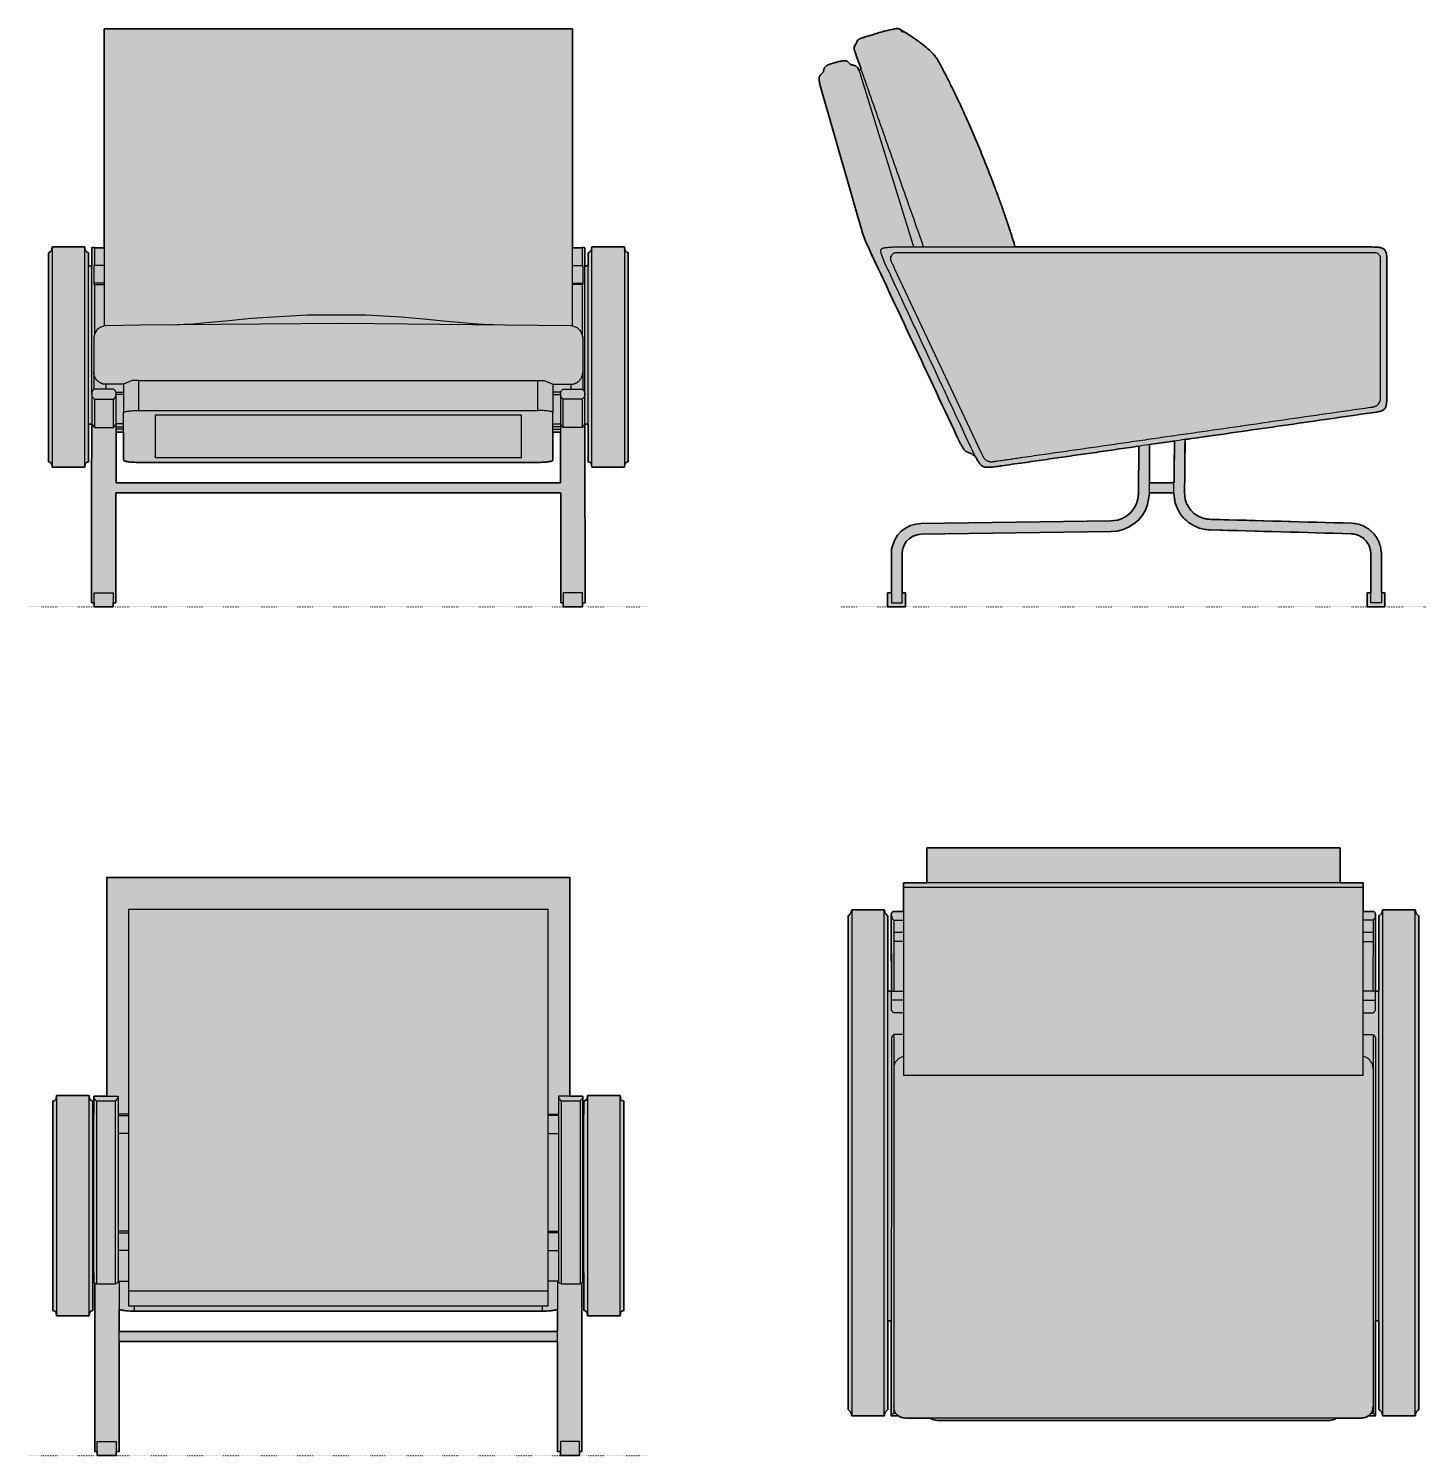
# Model space of a CAD drawing. Header units: millimetres. Extents: x 0 to 1837, y -1115 to 760.
import ezdxf

# ---------------------------------------------------------------- set-up
doc = ezdxf.new("R2010")
doc.units = ezdxf.units.MM
doc.linetypes.add('Dots', pattern=[1, 0, -1])
doc.layers.add('Blocks', color=7, linetype='Continuous')
doc.layers.add('Blocks$Fill', color=7, linetype='Continuous', true_color=0xffffff)
for name, color, linetype, lineweight, true_color in [('Blocks$Inner', 7, 'Continuous', 25, 0x007f00), ('Blocks$Outline', 7, 'Continuous', 35, 0xff3f3f), ('Groud', 7, 'Dots', 25, 0x243775)]:
    doc.layers.add(name, color=color, linetype=linetype, lineweight=lineweight, true_color=true_color)

# ---------------------------------------------------------------- blocks, each defined once
blk = doc.blocks.new('PK31 Lounge Chair Top')
at = {"layer": 'Blocks$Fill'}
blk.add_hatch(color=256, dxfattribs=at).paths.add_polyline_path([(646.5, 365.5), (646.5, 411.4), (103.6, 411.4), (103.6, 365.5), (73, 365.5), (73, 359.6), (73, 328.1), (60.3, 328.1), (60.2, 328.1), (60, 328.1), (59.9, 328), (59.8, 328), (59.7, 328), (59.6, 327.9), (59.4, 327.9), (59.3, 327.9), (59.2, 327.8), (59.1, 327.8), (59, 327.7), (58.9, 327.6), (58.8, 327.6), (58.7, 327.5), (58.6, 327.4), (58.5, 327.4), (58.4, 327.3), (58.3, 327.2), (58.2, 327.1), (58.1, 327), (58, 326.9), (57.9, 326.8), (57.8, 326.7), (57.8, 326.6), (57.7, 326.5), (57.6, 326.4), (57.5, 326.3), (57.5, 326.2), (57.4, 326.1), (57.3, 325.9), (57.3, 325.8), (57.2, 325.7), (57.2, 325.6), (57.1, 325.4), (57.1, 325.3), (57, 325.2), (57, 325), (57, 324.9), (56.9, 324.8), (56.9, 324.6), (56.9, 324.5), (56.9, 324.3), (56.8, 324.2), (56.8, 324.1), (56.8, 323.9), (56.8, 323.8), (56.8, 323.6), (56.8, 323.4), (56.9, 223.2), (52.4, 223.2), (52.4, 299), (52.4, 301.4), (52.4, 322.2), (52, 322.5), (51.6, 322.8), (51.2, 323.2), (51, 323.3), (50.8, 323.5), (50.6, 323.7), (50.4, 323.8), (50.2, 324), (50, 324.2), (49.9, 324.3), (49.7, 324.5), (49.6, 324.7), (49.5, 324.8), (49.4, 324.9), (49.4, 325), (49.3, 325.1), (49.2, 325.2), (49.2, 325.3), (49.1, 325.4), (49, 325.5), (49, 325.6), (48.9, 325.7), (48.8, 325.9), (48.7, 326.1), (48.6, 326.3), (48.6, 326.5), (48.5, 326.7), (48.4, 327), (48.3, 327.2), (48.3, 327.4), (48.1, 327.9), (48, 328.4), (47.6, 330.3), (4.8, 330.3), (4.4, 328.4), (4.3, 327.9), (4.2, 327.4), (4.1, 327.2), (4, 327), (4, 326.7), (3.9, 326.5), (3.8, 326.3), (3.7, 326.1), (3.6, 325.9), (3.5, 325.7), (3.5, 325.6), (3.4, 325.5), (3.3, 325.4), (3.3, 325.3), (3.2, 325.2), (3.1, 325.1), (3.1, 325), (3, 324.9), (2.9, 324.8), (2.9, 324.7), (2.7, 324.5), (2.6, 324.3), (2.4, 324.2), (2.2, 324), (2.1, 323.8), (1.9, 323.7), (1.7, 323.5), (1.5, 323.3), (1.3, 323.2), (0.9, 322.8), (0.4, 322.5), (0, 322.2), (0, 239.2), (0, -326.5), (0.4, -326.8), (0.9, -327.1), (1.3, -327.4), (1.5, -327.6), (1.7, -327.7), (1.9, -327.9), (2.1, -328.1), (2.2, -328.2), (2.4, -328.4), (2.6, -328.6), (2.7, -328.7), (2.9, -328.9), (2.9, -329), (3, -329.1), (3.1, -329.2), (3.1, -329.3), (3.2, -329.4), (3.3, -329.5), (3.3, -329.6), (3.4, -329.7), (3.5, -329.8), (3.5, -329.9), (3.6, -330.1), (3.7, -330.3), (3.8, -330.5), (3.9, -330.7), (4, -331), (4, -331.2), (4.1, -331.4), (4.2, -331.6), (4.3, -332.1), (4.4, -332.6), (4.6, -333.6), (4.8, -334.6), (47.6, -334.6), (47.8, -333.5), (48, -332.6), (48.1, -332.1), (48.3, -331.6), (48.3, -331.4), (48.4, -331.2), (48.5, -331), (48.6, -330.7), (48.6, -330.5), (48.7, -330.3), (48.8, -330.1), (48.9, -329.9), (49, -329.8), (49, -329.7), (49.1, -329.6), (49.2, -329.5), (49.2, -329.4), (49.3, -329.3), (49.4, -329.2), (49.4, -329.1), (49.5, -329), (49.6, -328.9), (49.7, -328.7), (49.9, -328.6), (50, -328.4), (50.2, -328.2), (50.4, -328.1), (50.6, -327.9), (50.8, -327.7), (50.9, -327.6), (51.1, -327.4), (51.5, -327.1), (52, -326.8), (52.4, -326.5), (52.4, -239.2), (52.4, -210), (56.8, -210), (56.8, -334.5), (56.8, -334.5), (56.8, -334.5), (56.8, -334.5), (56.8, -334.5), (56.8, -334.6), (56.8, -334.6), (56.8, -334.6), (56.8, -334.6), (56.8, -334.6), (56.8, -334.6), (56.8, -334.6), (56.8, -334.6), (56.8, -334.6), (56.8, -334.6), (56.8, -334.6), (56.8, -334.6), (56.8, -334.6), (56.8, -334.6), (56.8, -334.6), (56.8, -334.6), (56.8, -334.6), (56.8, -334.6), (56.8, -334.6), (56.8, -334.6), (56.8, -334.6), (56.8, -334.6), (56.8, -334.6), (56.8, -334.6), (56.8, -334.6), (56.8, -334.6), (56.8, -334.6), (56.8, -334.6), (56.9, -334.6), (56.9, -334.6), (56.9, -334.6), (56.9, -334.6), (56.9, -334.6), (56.9, -334.6), (56.9, -334.6), (56.9, -334.6), (56.9, -334.6), (56.9, -334.6), (56.9, -334.6), (56.9, -334.6), (56.9, -334.6), (56.9, -334.6), (56.9, -334.6), (56.9, -334.6), (56.9, -334.6), (56.9, -334.6), (56.9, -334.6), (56.9, -334.6), (56.9, -334.6), (56.9, -334.6), (56.9, -334.6), (56.9, -334.6), (57, -334.6), (57, -334.6), (66.3, -334.6), (66.7, -334.9), (67, -335.1), (67.4, -335.3), (67.8, -335.6), (68.2, -335.8), (68.5, -336), (68.9, -336.1), (69.3, -336.3), (69.7, -336.5), (70.1, -336.6), (70.5, -336.8), (70.9, -336.9), (71.3, -337), (71.7, -337.1), (72.1, -337.2), (72.3, -337.3), (72.5, -337.3), (72.9, -337.4), (73.2, -337.4), (73.6, -337.5), (74, -337.5), (75.5, -337.6), (108, -337.6), (108.4, -337.8), (108.9, -338.1), (109.3, -338.3), (109.7, -338.5), (110.1, -338.7), (110.5, -338.9), (111, -339.1), (111.4, -339.3), (111.9, -339.5), (112.3, -339.6), (112.8, -339.8), (113.3, -339.9), (113.7, -340.1), (114.2, -340.2), (114.7, -340.3), (115.2, -340.4), (115.6, -340.5), (116.1, -340.5), (116.5, -340.6), (117, -340.6), (117.4, -340.7), (117.9, -340.7), (118.4, -340.7), (118.8, -340.7), (631.2, -340.7), (631.7, -340.7), (632.1, -340.7), (632.6, -340.7), (633.1, -340.6), (633.5, -340.6), (634, -340.5), (634.4, -340.5), (634.9, -340.4), (635.4, -340.3), (635.8, -340.2), (636.3, -340.1), (636.8, -339.9), (637.2, -339.8), (637.7, -339.6), (638.2, -339.5), (638.6, -339.3), (639.1, -339.1), (639.5, -338.9), (639.9, -338.7), (640.3, -338.5), (640.8, -338.3), (641.2, -338.1), (641.6, -337.8), (642, -337.6), (674.5, -337.6), (676, -337.5), (676.4, -337.5), (676.8, -337.4), (677.2, -337.4), (677.5, -337.3), (677.7, -337.3), (678, -337.2), (678.4, -337.1), (678.8, -337), (679.1, -336.9), (679.5, -336.8), (679.9, -336.6), (680.3, -336.5), (680.7, -336.3), (681.1, -336.1), (681.5, -336), (681.9, -335.8), (682.3, -335.6), (682.6, -335.3), (683, -335.1), (683.4, -334.9), (683.7, -334.6), (693.1, -334.6), (693.1, -334.6), (693.1, -334.6), (693.1, -334.6), (693.1, -334.6), (693.1, -334.6), (693.1, -334.6), (693.1, -334.6), (693.1, -334.6), (693.1, -334.6), (693.1, -334.6), (693.1, -334.6), (693.1, -334.6), (693.2, -334.6), (693.2, -334.6), (693.2, -334.6), (693.2, -334.6), (693.2, -334.6), (693.2, -334.6), (693.2, -334.6), (693.2, -334.6), (693.2, -334.6), (693.2, -334.6), (693.2, -334.6), (693.2, -334.6), (693.2, -334.6), (693.2, -334.6), (693.2, -334.6), (693.2, -334.6), (693.2, -334.6), (693.2, -334.6), (693.2, -334.6), (693.2, -334.6), (693.2, -334.6), (693.2, -334.6), (693.2, -334.6), (693.2, -334.6), (693.2, -334.6), (693.2, -334.6), (693.2, -334.6), (693.2, -334.6), (693.2, -334.6), (693.2, -334.6), (693.2, -334.6), (693.2, -334.6), (693.2, -334.6), (693.2, -334.6), (693.2, -334.6), (693.2, -334.6), (693.2, -334.6), (693.2, -334.6), (693.2, -334.6), (693.2, -334.6), (693.2, -334.6), (693.2, -334.5), (693.2, -334.5), (693.2, -334.5), (693.2, -334.5), (693.2, -334.5), (693.2, -210), (697.6, -210), (697.6, -326.5), (698.1, -326.8), (698.5, -327.1), (698.9, -327.4), (699.1, -327.6), (699.3, -327.7), (699.5, -327.9), (699.7, -328.1), (699.8, -328.2), (700, -328.4), (700.2, -328.6), (700.3, -328.7), (700.5, -328.9), (700.5, -329), (700.6, -329.1), (700.7, -329.2), (700.7, -329.3), (700.8, -329.4), (700.9, -329.5), (700.9, -329.6), (701, -329.7), (701.1, -329.8), (701.1, -329.9), (701.2, -330.1), (701.3, -330.3), (701.4, -330.5), (701.5, -330.7), (701.6, -331), (701.6, -331.2), (701.7, -331.4), (701.8, -331.6), (701.9, -332.1), (702, -332.6), (702.2, -333.5), (702.4, -334.6), (745.2, -334.6), (745.4, -333.6), (745.6, -332.6), (745.7, -332.1), (745.9, -331.6), (745.9, -331.4), (746, -331.2), (746.1, -331), (746.2, -330.7), (746.2, -330.5), (746.3, -330.3), (746.4, -330.1), (746.5, -329.9), (746.6, -329.8), (746.6, -329.7), (746.7, -329.6), (746.8, -329.5), (746.8, -329.4), (746.9, -329.3), (747, -329.2), (747, -329.1), (747.1, -329), (747.2, -328.9), (747.3, -328.7), (747.5, -328.6), (747.6, -328.4), (747.8, -328.2), (748, -328.1), (748.2, -327.9), (748.3, -327.7), (748.5, -327.6), (748.7, -327.4), (749.2, -327.1), (749.6, -326.8), (750, -326.5), (750, 0), (750, 322.2), (749.6, 322.5), (749.2, 322.8), (748.7, 323.2), (748.5, 323.3), (748.3, 323.5), (748.2, 323.7), (748, 323.8), (747.8, 324), (747.6, 324.2), (747.5, 324.3), (747.3, 324.5), (747.2, 324.7), (747.1, 324.8), (747, 324.9), (747, 325), (746.9, 325.1), (746.8, 325.2), (746.8, 325.3), (746.7, 325.4), (746.6, 325.5), (746.6, 325.6), (746.5, 325.7), (746.4, 325.9), (746.3, 326.1), (746.2, 326.3), (746.2, 326.5), (746.1, 326.7), (746, 327), (745.9, 327.2), (745.9, 327.4), (745.7, 327.9), (745.6, 328.4), (745.2, 330.3), (702.4, 330.3), (702, 328.4), (701.9, 327.9), (701.8, 327.4), (701.7, 327.2), (701.6, 327), (701.6, 326.7), (701.5, 326.5), (701.4, 326.3), (701.3, 326.1), (701.2, 325.9), (701.1, 325.7), (701, 325.6), (701, 325.5), (700.9, 325.4), (700.9, 325.3), (700.8, 325.2), (700.7, 325.1), (700.7, 325), (700.6, 324.9), (700.5, 324.8), (700.5, 324.7), (700.3, 324.5), (700.2, 324.3), (700, 324.2), (699.8, 324), (699.7, 323.8), (699.5, 323.7), (699.3, 323.5), (699.1, 323.3), (698.9, 323.2), (698.5, 322.8), (698, 322.5), (697.6, 322.2), (697.6, 299), (697.6, 223.2), (693.2, 223.2), (693.2, 323.4), (693.2, 323.6), (693.2, 323.8), (693.2, 323.9), (693.2, 324.1), (693.2, 324.2), (693.2, 324.3), (693.2, 324.5), (693.1, 324.6), (693.1, 324.8), (693.1, 324.9), (693, 325), (693, 325.2), (693, 325.3), (692.9, 325.4), (692.9, 325.6), (692.8, 325.7), (692.8, 325.8), (692.7, 325.9), (692.6, 326.1), (692.6, 326.2), (692.5, 326.3), (692.4, 326.4), (692.4, 326.5), (692.3, 326.6), (692.2, 326.7), (692.1, 326.8), (692, 326.9), (692, 327), (691.9, 327.1), (691.8, 327.2), (691.7, 327.3), (691.6, 327.4), (691.5, 327.4), (691.4, 327.5), (691.3, 327.6), (691.2, 327.6), (691, 327.7), (690.9, 327.8), (690.8, 327.8), (690.7, 327.9), (690.6, 327.9), (690.5, 327.9), (690.4, 328), (690.2, 328), (690.1, 328), (690, 328.1), (689.9, 328.1), (689.8, 328.1), (677, 328.1), (677, 365.5)], flags=0)
at = {"layer": 'Blocks$Inner'}
for p, q in [((677, 365.5), (73, 365.5)), ((56.9, 200.5), (56.8, 323.4)), ((73, 328.1), (60.3, 328.1)), ((677, 328.1), (689.8, 328.1)), ((693.2, 200.5), (693.2, 323.4)), ((745.2, -334.6), (745.2, 330.3)), ((60.3, 316.5), (60.3, 223.2)), ((60.3, 316.5), (73, 316.5)), ((73, 300.3), (60.3, 300.3)), ((689.8, 316.5), (677, 316.5)), ((689.8, 300.3), (677, 300.3)), ((689.8, 316.5), (689.7, 223.2)), ((73, 288.3), (60.3, 288.3)), ((677, 288.3), (689.8, 288.3)), ((73, 211.2), (56.9, 211.2)), ((677, 211.2), (693.2, 211.2)), ((73, 194.6), (60.3, 194.6)), ((677, 194.6), (689.8, 194.6)), ((56.9, 160.3), (56.8, -334.5)), ((693.2, 160.3), (693.2, -334.5)), ((73, 112.8), (677, 112.8)), ((57, -334.6), (66.4, -334.6)), ((62.6, -331.1), (60.3, -331.1)), ((693.1, -334.6), (683.7, -334.6)), ((687.4, -331.1), (689.8, -331.1)), ((675.2, -337.6), (75.5, -337.6)), ((118.8, -340.7), (631.2, -340.7))]:
    blk.add_line(p, q, dxfattribs=at)
for points in [[(103.6, 365.5), (103.6, 411.4), (646.5, 411.4), (646.5, 365.5)], [(677, 359.6), (73, 359.6)], [(0, -326.5), (0, 0), (0, 239.2), (0, 322.2)], [(4.8, 330.3), (4.8, -334.6), (47.6, -334.6), (47.6, 330.3), (4.8, 330.3)], [(745.2, 330.3), (702.4, 330.3), (702.4, -334.6), (745.2, -334.6)], [(750, 322.2), (750, 239.2), (750, 0), (750, -326.5)], [(52.4, -326.5), (52.4, -239.2), (52.4, 0), (52.4, 299)], [(52.4, 223.2), (56.9, 223.2), (73, 223.2)], [(697.6, 223.2), (693.2, 223.2), (677, 223.2)], [(73, 166.1), (60.3, 166.1), (60.3, 126.6), (60.3, -331.1)], [(677, 166.1), (689.8, 166.1), (689.8, 126.6), (689.8, -331.1)], [(68, 135.5), (72.2, 137.4), (73, 137.6)], [(682.1, 135.5), (677.9, 137.4), (677, 137.6)], [(56.8, -210), (52.4, -210)], [(693.2, -210), (697.6, -210)]]:
    blk.add_lwpolyline(points, dxfattribs=at)
for points, knots in [([(73, 365.5), (73, 358.7), (73, 357.8), (73, 356.5), (73, 355.1), (73, 353.3), (73, 351.4), (73, 349.5), (73, 348.1), (73, 346.7), (73, 344.8), (73, 343), (73, 341.1), (73, 339.7), (73, 338.3), (73, 336.4), (73, 334.2), (73, 330.6), (73, 327.1), (73, 323.5), (73, 320.8), (73, 318), (73, 315.6), (73, 313.3), (73, 311.6), (73, 310.3), (73, 304.3), (73, 303.3), (73, 302.4), (73, 301.6), (73, 301.1), (73, 300.7), (73, 300.5), (73, 300.3), (73, 300.3)], [687.217552, 687.217552, 687.217552, 687.217552, 688.918009, 690.774003, 692.629998, 694.485992, 698.197981, 700.053976, 701.90997, 703.765964, 705.621959, 709.333948, 711.189942, 713.045936, 714.901931, 716.757925, 720.272899, 723.787874, 730.817822, 734.332796, 737.84777, 741.362744, 744.877718, 747.434807, 749.991895, 751.270439, 752.548983, 753.827527, 755.106071, 756.109513, 756.611234, 757.112956, 757.614677, 757.688791, 757.688791, 757.688791, 757.688791]), ([(677, 300.3), (677, 300.3), (677, 300.5), (677, 300.7), (677, 301.1), (677, 301.6), (677, 302.4), (677, 303.3), (677, 304.3), (677, 310.3), (677, 311.6), (677, 313.3), (677, 315.6), (677, 318), (677, 320.8), (677, 323.5), (677, 327.1), (677, 330.6), (677, 334.2), (677, 336.4), (677, 338.3), (677, 339.7), (677, 341.1), (677, 343), (677, 344.8), (677, 346.7), (677, 348.1), (677, 349.5), (677, 351.4), (677, 353.3), (677, 355.1), (677, 356.5), (677, 357.8), (677, 358.7), (677, 365.5)], [12.724658, 12.724658, 12.724658, 12.724658, 12.798772, 13.300494, 13.802215, 14.303936, 15.307378, 16.585922, 17.864466, 19.14301, 20.421555, 22.978643, 25.535731, 29.050705, 32.56568, 36.080654, 39.595628, 46.625577, 50.140551, 53.655525, 55.51152, 57.367514, 59.223509, 61.079503, 64.791492, 66.647487, 68.503481, 70.359476, 72.21547, 75.927459, 77.783454, 79.639448, 81.495443, 83.195897, 83.195897, 83.195897, 83.195897]), ([(0, 322.2), (0.6, 322.6), (1.5, 323.3), (2.4, 324.2), (2.9, 324.7), (3.3, 325.3), (3.5, 325.7), (3.7, 326.1), (3.9, 326.7), (4.2, 327.4), (4.5, 328.7), (4.7, 329.7), (4.8, 330.3)], [4, 4, 4, 4, 4.2, 4.3, 4.4, 4.45, 4.5, 4.55, 4.6, 4.7, 4.8, 5, 5, 5, 5]), ([(52.4, 322.2), (51.9, 322.6), (51, 323.3), (50, 324.2), (49.5, 324.7), (49.2, 325.3), (48.9, 325.7), (48.7, 326.1), (48.5, 326.7), (48.3, 327.4), (47.9, 328.7), (47.8, 329.7), (47.6, 330.3)], [3.619331, 3.619331, 3.619331, 3.619331, 3.819331, 3.919331, 4.019331, 4.069331, 4.119331, 4.169331, 4.219331, 4.319331, 4.419331, 4.619331, 4.619331, 4.619331, 4.619331]), ([(52.4, 299), (52.4, 299.8), (52.4, 301.4), (52.4, 303.7), (52.4, 305.7), (52.4, 307.3), (52.4, 308.3), (52.4, 308.9), (52.4, 309.3), (52.4, 309.6), (52.4, 309.9), (52.4, 310.3), (52.4, 310.8), (52.4, 311.4), (52.4, 312.1), (52.4, 313.4), (52.4, 315.1), (52.4, 316.6), (52.4, 322.1), (52.4, 322.3), (52.4, 322.2)], [2.9943311, 2.9943311, 2.9943311, 2.9943311, 3.0568311, 3.1193311, 3.1818311, 3.2130811, 3.2443311, 3.2599561, 3.2677686, 3.2755811, 3.2833936, 3.2912061, 3.3068311, 3.3224561, 3.3380811, 3.3693311, 3.4318311, 3.4943311, 3.5568311, 3.6193311, 3.6193311, 3.6193311, 3.6193311]), ([(60.3, 328.1), (60, 328.1), (59.3, 327.9), (58.4, 327.4), (57.7, 326.7), (57, 325.4), (56.8, 324.3), (56.8, 323.5)], [0, 0, 0, 0, 0.1666667, 0.3333333, 0.5, 0.6666667, 1, 1, 1, 1]), ([(56.8, 323.5), (56.8, 322.5), (57.2, 320.6), (58.5, 318.2), (59.7, 317), (60.3, 316.5)], [1, 1, 1, 1, 1.4, 1.7, 2, 2, 2, 2]), ([(689.8, 328.1), (690.1, 328.1), (690.7, 327.9), (691.6, 327.4), (692.3, 326.7), (693, 325.4), (693.2, 324.3), (693.2, 323.5)], [0, 0, 0, 0, 0.166667, 0.333333, 0.5, 0.666667, 1, 1, 1, 1]), ([(693.2, 323.5), (693.2, 322.5), (692.9, 320.6), (691.5, 318.2), (690.4, 317), (689.8, 316.5)], [1, 1, 1, 1, 1.4, 1.7, 2, 2, 2, 2]), ([(697.6, 322.2), (698.2, 322.6), (699.1, 323.3), (700, 324.2), (700.5, 324.7), (700.9, 325.3), (701.1, 325.7), (701.3, 326.1), (701.5, 326.7), (701.8, 327.4), (702.1, 328.7), (702.3, 329.7), (702.4, 330.3)], [3.619331, 3.619331, 3.619331, 3.619331, 3.819331, 3.919331, 4.019331, 4.069331, 4.119331, 4.169331, 4.219331, 4.319331, 4.419331, 4.619331, 4.619331, 4.619331, 4.619331]), ([(697.6, 299), (697.6, 299.8), (697.6, 301.4), (697.6, 303.7), (697.6, 305.7), (697.6, 307.3), (697.6, 308.3), (697.6, 308.9), (697.6, 309.3), (697.6, 309.6), (697.6, 309.9), (697.6, 310.3), (697.6, 310.8), (697.6, 311.4), (697.6, 312.1), (697.6, 313.4), (697.6, 315.1), (697.6, 316.6), (697.6, 322.1), (697.6, 322.3), (697.6, 322.2)], [2.9943311, 2.9943311, 2.9943311, 2.9943311, 3.0568311, 3.1193311, 3.1818311, 3.2130811, 3.2443311, 3.2599561, 3.2677686, 3.2755811, 3.2833936, 3.2912061, 3.3068311, 3.3224561, 3.3380811, 3.3693311, 3.4318311, 3.4943311, 3.5568311, 3.6193311, 3.6193311, 3.6193311, 3.6193311]), ([(745.2, 330.3), (745.4, 329.7), (745.5, 328.7), (745.9, 327.4), (746.1, 326.7), (746.3, 326.1), (746.5, 325.7), (746.8, 325.3), (747.1, 324.7), (747.6, 324.2), (748.6, 323.3), (749.5, 322.6), (750, 322.2)], [666.916961, 666.916961, 666.916961, 666.916961, 667.116961, 667.216961, 667.316961, 667.366961, 667.416961, 667.466961, 667.516961, 667.616961, 667.716961, 667.916961, 667.916961, 667.916961, 667.916961]), ([(73, 300.3), (73, 300.3), (73, 300), (73, 299.7), (73, 299.4), (73, 299.1), (73, 298.8), (73, 298.6), (73, 298.3), (73, 297.9), (73, 297.4), (73, 296.9), (73, 296.5), (73, 296), (73, 295.5), (73, 295.1), (73, 294.4), (73, 293.6), (73, 292.7), (73, 291.7), (73, 290.8), (73, 289.9), (73, 288.9), (73, 288), (73, 287), (73, 285.5), (73, 283.4), (73, 280.7), (73, 278.1), (73, 275.5), (73, 273), (73, 269.6), (73, 266.8), (73, 264.4), (73, 263.2), (73, 262), (73, 260.5), (73, 259), (73, 257.7), (73, 256.7), (73, 255.7), (73, 254.4), (73, 253.1), (73, 251.9), (73, 251), (73, 250.1), (73, 248.5), (73, 246.2), (73, 242.1), (73, 238.2), (73, 234.3), (73, 231.4), (73, 228.5), (73, 223.9), (73, 219), (73, 213.7), (73, 209.9), (73, 206.1), (73, 202.3), (73, 198.6), (73, 194.6), (73, 190.3), (73, 185.8), (73, 181.3), (73, 175.5), (73, 169.9), (73, 164.5), (73, 160.2), (73, 155.7), (73, 151), (73, 146.4), (73, 140.6), (73, 133.7), (73, 127.6), (73, 123.4), (73, 120.8), (73, 118.3), (73, 116.3), (73, 113.7), (73, 113), (73, 112.8)], [79.433699, 79.433699, 79.433699, 79.433699, 79.513895, 79.867429, 80.574497, 80.928032, 81.281566, 81.6351, 81.988634, 82.695703, 83.402771, 84.10984, 84.816908, 85.523976, 86.231045, 86.938113, 87.645182, 89.059319, 90.473456, 91.887592, 93.301729, 94.715866, 96.130003, 97.54414, 98.958277, 100.372414, 104.485308, 108.598201, 112.711095, 116.823989, 120.936883, 125.049777, 133.275565, 135.483661, 137.691757, 139.899853, 142.107948, 146.52414, 148.732236, 150.940332, 153.394999, 155.849666, 160.759, 163.213667, 165.668334, 168.123001, 170.577669, 178.966274, 187.35488, 204.132092, 212.520698, 220.909304, 229.29791, 237.686516, 262.149397, 274.380838, 286.612279, 298.84372, 311.07516, 323.306601, 335.538042, 351.357042, 367.176043, 382.995043, 398.814044, 430.452045, 446.271045, 462.090046, 482.142057, 502.194068, 522.246079, 542.29809, 582.402111, 622.506133, 636.045645, 649.585158, 663.12467, 676.664182, 684.364242, 687.791159, 687.791159, 687.791159, 687.791159]), ([(677, 112.8), (677, 113), (677, 113.7), (677, 116.3), (677, 118.3), (677, 120.8), (677, 123.4), (677, 127.6), (677, 133.7), (677, 140.6), (677, 146.4), (677, 151), (677, 155.7), (677, 160.2), (677, 164.5), (677, 169.9), (677, 175.5), (677, 181.3), (677, 185.8), (677, 190.3), (677, 194.6), (677, 198.6), (677, 202.3), (677, 206.1), (677, 209.9), (677, 213.7), (677, 219), (677, 223.9), (677, 228.5), (677, 231.4), (677, 234.3), (677, 238.2), (677, 242.1), (677, 246.2), (677, 248.5), (677, 250.1), (677, 251), (677, 251.9), (677, 253.1), (677, 254.4), (677, 255.7), (677, 256.7), (677, 257.7), (677, 259), (677, 260.5), (677, 262), (677, 263.2), (677, 264.4), (677, 266.8), (677, 269.6), (677, 273), (677, 275.5), (677, 278.1), (677, 280.7), (677, 283.4), (677, 285.5), (677, 287), (677, 288), (677, 288.9), (677, 289.9), (677, 290.8), (677, 291.7), (677, 292.7), (677, 293.6), (677, 294.4), (677, 295.1), (677, 295.5), (677, 296), (677, 296.5), (677, 296.9), (677, 297.4), (677, 297.9), (677, 298.3), (677, 298.6), (677, 298.8), (677, 299.1), (677, 299.4), (677, 299.7), (677, 300), (677, 300.3), (677, 300.3)], [1291.812815, 1291.812815, 1291.812815, 1291.812815, 1295.239731, 1302.939792, 1316.479304, 1330.018816, 1343.558328, 1357.09784, 1397.201862, 1437.305884, 1457.357895, 1477.409906, 1497.461917, 1517.513928, 1533.332928, 1549.151929, 1580.78993, 1596.60893, 1612.427931, 1628.246931, 1644.065932, 1656.297372, 1668.528813, 1680.760254, 1692.991694, 1705.223135, 1717.454576, 1741.917457, 1750.306063, 1758.694669, 1767.083275, 1775.471881, 1792.249093, 1800.637699, 1809.026305, 1811.480972, 1813.935639, 1816.390306, 1818.844973, 1823.754307, 1826.208974, 1828.663641, 1830.871737, 1833.079833, 1837.496025, 1839.704121, 1841.912217, 1844.120312, 1846.328408, 1854.554196, 1858.66709, 1862.779984, 1866.892878, 1871.005772, 1875.118666, 1879.23156, 1880.645697, 1882.059833, 1883.47397, 1884.888107, 1886.302244, 1887.716381, 1889.130518, 1890.544655, 1891.958792, 1892.66586, 1893.372928, 1894.079997, 1894.787065, 1895.494134, 1896.201202, 1896.908271, 1897.615339, 1897.968873, 1898.322407, 1898.675942, 1899.029476, 1899.736544, 1900.090079, 1900.170274, 1900.170274, 1900.170274, 1900.170274]), ([(60.3, 194.6), (60.1, 194.8), (59.8, 195), (59.5, 195.2), (59.3, 195.4), (59.1, 195.5), (59, 195.6), (58.8, 195.8), (58.5, 196.1), (58.2, 196.6), (57.8, 197.1), (57.6, 197.5), (57.4, 197.8), (57.3, 198.1), (57.1, 198.6), (57, 199.1), (56.9, 199.8), (56.9, 200.3), (56.9, 200.5)], [0, 0, 0, 0, 0.1, 0.15, 0.175, 0.2, 0.225, 0.25, 0.3, 0.4, 0.5, 0.55, 0.6, 0.65, 0.7, 0.8, 0.9, 1, 1, 1, 1]), ([(689.8, 194.6), (690, 194.8), (690.3, 195), (690.6, 195.2), (690.8, 195.4), (690.9, 195.5), (691, 195.6), (691.2, 195.8), (691.5, 196.1), (691.9, 196.6), (692.2, 197.1), (692.4, 197.5), (692.6, 197.8), (692.7, 198.1), (692.9, 198.6), (693, 199.1), (693.1, 199.8), (693.2, 200.3), (693.2, 200.5)], [0, 0, 0, 0, 0.1, 0.15, 0.175, 0.2, 0.225, 0.25, 0.3, 0.4, 0.5, 0.55, 0.6, 0.65, 0.7, 0.8, 0.9, 1, 1, 1, 1]), ([(60.3, 166.1), (60.1, 166), (59.8, 165.8), (59.5, 165.5), (59.3, 165.4), (59.1, 165.2), (59, 165.1), (58.8, 164.9), (58.5, 164.6), (58.2, 164.1), (57.8, 163.6), (57.6, 163.2), (57.4, 162.9), (57.3, 162.6), (57.1, 162.2), (57, 161.6), (56.9, 160.9), (56.9, 160.5), (56.9, 160.3)], [0, 0, 0, 0, 0.1, 0.15, 0.175, 0.2, 0.225, 0.25, 0.3, 0.4, 0.5, 0.55, 0.6, 0.65, 0.7, 0.8, 0.9, 1, 1, 1, 1]), ([(689.8, 166.1), (690, 166), (690.3, 165.8), (690.6, 165.5), (690.8, 165.4), (690.9, 165.2), (691, 165.1), (691.2, 164.9), (691.5, 164.6), (691.9, 164.1), (692.2, 163.6), (692.4, 163.2), (692.6, 162.9), (692.7, 162.6), (692.9, 162.2), (693, 161.6), (693.1, 160.9), (693.2, 160.5), (693.2, 160.3)], [0, 0, 0, 0, 0.1, 0.15, 0.175, 0.2, 0.225, 0.25, 0.3, 0.4, 0.5, 0.55, 0.6, 0.65, 0.7, 0.8, 0.9, 1, 1, 1, 1]), ([(60.4, 122.1), (60.4, 123.8), (60.8, 126.2), (62, 129.3), (63.4, 131.4), (65, 133.3), (66.6, 134.6), (67.6, 135.3), (68, 135.5)], [0, 0, 0, 0, 0.2, 0.3, 0.4, 0.5, 0.6, 0.6502848, 0.6502848, 0.6502848, 0.6502848]), ([(689.7, 122.1), (689.7, 123.8), (689.3, 126.2), (688, 129.3), (686.7, 131.4), (685.1, 133.3), (683.5, 134.6), (682.4, 135.3), (682.1, 135.5)], [0, 0, 0, 0, 0.2, 0.3, 0.4, 0.5, 0.6, 0.6502848, 0.6502848, 0.6502848, 0.6502848]), ([(4.8, -334.6), (4.7, -333.9), (4.5, -332.9), (4.2, -331.6), (3.9, -330.9), (3.7, -330.3), (3.5, -329.9), (3.3, -329.5), (2.9, -329), (2.4, -328.4), (1.5, -327.5), (0.6, -326.9), (0, -326.5)], [0, 0, 0, 0, 0.2, 0.3, 0.4, 0.45, 0.5, 0.55, 0.6, 0.7, 0.8, 1, 1, 1, 1]), ([(47.6, -334.6), (47.8, -333.8), (48, -332.9), (48.3, -331.6), (48.5, -330.9), (48.7, -330.3), (48.9, -329.9), (49.2, -329.5), (49.5, -329), (50, -328.4), (51, -327.5), (51.8, -326.9), (52.4, -326.5)], [-0.9810051, -0.9810051, -0.9810051, -0.9810051, -0.8, -0.7, -0.6, -0.55, -0.5, -0.45, -0.4, -0.3, -0.2, -0.0056689, -0.0056689, -0.0056689, -0.0056689]), ([(60.3, -331.1), (59.5, -331.8), (58.2, -332.9), (57, -334), (56.8, -334.4), (56.8, -334.5)], [0, 0, 0, 0, 0.4, 0.7, 0.9999834, 0.9999834, 0.9999834, 0.9999834]), ([(75.5, -337.6), (74.5, -337.5), (72.4, -337.4), (67, -335.7), (61, -330.8), (60.4, -324.8), (60.3, -322.5)], [0, 0, 0, 0, 3.864959, 8.048418, 21.30373, 29.955662, 29.955662, 29.955662, 29.955662]), ([(674.5, -337.6), (675.5, -337.5), (677.7, -337.4), (683, -335.7), (689.1, -330.8), (689.7, -324.8), (689.8, -322.5)], [0, 0, 0, 0, 3.864959, 8.048418, 21.30373, 29.955662, 29.955662, 29.955662, 29.955662]), ([(689.8, -331.1), (690.6, -331.8), (691.9, -332.9), (693, -334), (693.2, -334.4), (693.2, -334.5)], [0, 0, 0, 0, 0.4, 0.7, 0.9999834, 0.9999834, 0.9999834, 0.9999834]), ([(702.4, -334.6), (702.3, -333.8), (702.1, -332.9), (701.8, -331.6), (701.5, -330.9), (701.3, -330.3), (701.1, -329.9), (700.9, -329.5), (700.5, -329), (700, -328.4), (699.1, -327.5), (698.2, -326.9), (697.6, -326.5)], [-0.9810051, -0.9810051, -0.9810051, -0.9810051, -0.8, -0.7, -0.6, -0.55, -0.5, -0.45, -0.4, -0.3, -0.2, -0.0056689, -0.0056689, -0.0056689, -0.0056689]), ([(750, -326.5), (749.5, -326.9), (748.6, -327.5), (747.6, -328.4), (747.1, -329), (746.8, -329.5), (746.5, -329.9), (746.3, -330.3), (746.1, -330.9), (745.9, -331.6), (745.5, -332.9), (745.4, -333.9), (745.2, -334.6)], [670.916961, 670.916961, 670.916961, 670.916961, 671.116961, 671.216961, 671.316961, 671.366961, 671.416961, 671.466961, 671.516961, 671.616961, 671.716961, 671.916961, 671.916961, 671.916961, 671.916961]), ([(108, -337.6), (109.1, -338.2), (111.4, -339.4), (115.1, -340.5), (117.6, -340.7), (118.8, -340.7)], [-14.220966, -14.220966, -14.220966, -14.220966, -9.423893, -4.574524, 0, 0, 0, 0]), ([(631.2, -340.7), (632.4, -340.7), (635, -340.5), (638.6, -339.4), (641, -338.2), (642, -337.6)], [512.392793, 512.392793, 512.392793, 512.392793, 516.967317, 521.816686, 526.613759, 526.613759, 526.613759, 526.613759])]:
    blk.add_open_spline(points, degree=3, knots=knots, dxfattribs=at)
for points, degree in [([(697.6, 0), (697.6, 299)], 1), ([(697.6, -239.2), (697.6, 0)], 1), ([(697.6, -326.5), (697.6, -239.2)], 1), ([(56.8, -334.5), (56.8, -334.6), (56.9, -334.6), (57, -334.6)], 3), ([(693.2, -334.5), (693.2, -334.6), (693.2, -334.6), (693.1, -334.6)], 3)]:
    blk.add_open_spline(points, degree=degree, dxfattribs=at)
at = {"layer": 'Blocks$Outline'}
for points in [[(646.5, 365.5), (646.5, 411.4), (103.6, 411.4), (103.6, 365.5)], [(56.8, 323.4), (56.9, 223.2)], [(693.2, 223.2), (693.2, 323.4)], [(745.2, 330.3), (702.4, 330.3)], [(56.9, 223.2), (52.4, 223.2)], [(697.6, 223.2), (693.2, 223.2)], [(52.4, -210), (56.8, -210)], [(693.2, -210), (697.6, -210)], [(702.4, -334.6), (745.2, -334.6)]]:
    blk.add_lwpolyline(points, dxfattribs=at)
for points, knots in [([(103.6, 365.5), (93.4, 365.5), (83.2, 365.5), (73, 365.5), (73, 362.4), (73, 358.5), (73, 357.6), (73, 356.5), (73, 355.1), (73, 353.3), (73, 351.4), (73, 349.5), (73, 348.1), (73, 346.7), (73, 344.8), (73, 343), (73, 341.1), (73, 339.7), (73, 338.3), (73, 336.4), (73, 334.2), (73, 331.3), (73, 329.2), (73, 328.1)], [656.654415, 656.654415, 656.654415, 656.654415, 687.217552, 687.217552, 687.217552, 687.986863, 688.918009, 690.774003, 692.629998, 694.485992, 698.197981, 700.053976, 701.90997, 703.765964, 705.621959, 709.333948, 711.189942, 713.045936, 714.901931, 716.757925, 720.272899, 723.787874, 728.261983, 728.261983, 728.261983, 728.261983]), ([(677, 328.1), (677, 329.2), (677, 331.3), (677, 334.2), (677, 336.4), (677, 338.3), (677, 339.7), (677, 341.1), (677, 343), (677, 344.8), (677, 346.7), (677, 348.1), (677, 349.5), (677, 351.4), (677, 353.3), (677, 355.1), (677, 356.5), (677, 357.6), (677, 358.5), (677, 362.4), (677, 365.5), (666.8, 365.5), (656.7, 365.5), (646.5, 365.5)], [42.151468, 42.151468, 42.151468, 42.151468, 46.625577, 50.140551, 53.655525, 55.51152, 57.367514, 59.223509, 61.079503, 64.791492, 66.647487, 68.503481, 70.359476, 72.21547, 75.927459, 77.783454, 79.639448, 81.495443, 82.426589, 83.195897, 83.195897, 83.195897, 113.759034, 113.759034, 113.759034, 113.759034]), ([(4.8, 330.3), (4.7, 329.7), (4.5, 328.7), (4.2, 327.4), (3.9, 326.7), (3.7, 326.1), (3.5, 325.7), (3.3, 325.3), (2.9, 324.7), (2.4, 324.2), (1.5, 323.3), (0.6, 322.6), (0, 322.2), (0, 294.6), (0, 266.9), (0, 239.2), (0, 159.5), (0, 79.7), (0, 0), (0, -108.8), (0, -217.6), (0, -326.5), (0.6, -326.9), (1.5, -327.5), (2.4, -328.4), (2.9, -329), (3.3, -329.5), (3.5, -329.9), (3.7, -330.3), (3.9, -330.9), (4.2, -331.6), (4.5, -332.9), (4.7, -333.9), (4.8, -334.6)], [-5, -5, -5, -5, -4.8, -4.7, -4.6, -4.55, -4.5, -4.45, -4.4, -4.3, -4.2, -4, -4, -4, -3, -3, -3, -2, -2, -2, -1, -1, -1, -0.8, -0.7, -0.6, -0.55, -0.5, -0.45, -0.4, -0.3, -0.2, 0, 0, 0, 0]), ([(52.4, 322.2), (51.9, 322.6), (51, 323.3), (50, 324.2), (49.5, 324.7), (49.2, 325.3), (48.9, 325.7), (48.7, 326.1), (48.5, 326.7), (48.3, 327.4), (47.9, 328.7), (47.8, 329.7), (47.6, 330.3)], [3.6193316, 3.6193316, 3.6193316, 3.6193316, 3.8193311, 3.9193311, 4.0193311, 4.0693311, 4.1193311, 4.1693311, 4.2193311, 4.3193311, 4.4193311, 4.6193311, 4.6193311, 4.6193311, 4.6193311]), ([(52.4, 223.2), (52.4, 248.5), (52.4, 273.7), (52.4, 299), (52.4, 299.8), (52.4, 301.4), (52.4, 303.7), (52.4, 305.7), (52.4, 307.3), (52.4, 308.3), (52.4, 308.9), (52.4, 309.3), (52.4, 309.6), (52.4, 309.9), (52.4, 310.3), (52.4, 310.8), (52.4, 311.4), (52.4, 312.1), (52.4, 313.4), (52.4, 315.1), (52.4, 316.6), (52.4, 321.7), (52.4, 322.2), (52.4, 322.2)], [2.7406957, 2.7406957, 2.7406957, 2.7406957, 2.9943311, 2.9943311, 2.9943311, 3.0568311, 3.1193311, 3.1818311, 3.2130811, 3.2443311, 3.2599561, 3.2677686, 3.2755811, 3.2833936, 3.2912061, 3.3068311, 3.3224561, 3.3380811, 3.3693311, 3.4318311, 3.4943311, 3.5568311, 3.6047011, 3.6047011, 3.6047011, 3.6047011]), ([(73, 328.1), (68.8, 328.1), (64.5, 328.1), (60.3, 328.1), (60, 328.1), (59.3, 327.9), (58.4, 327.4), (57.7, 326.7), (57, 325.4), (56.8, 324.3), (56.8, 323.5), (56.8, 323.5), (56.8, 323.5), (56.8, 323.4)], [-12.725977, -12.725977, -12.725977, -12.725977, 0, 0, 0, 0.166667, 0.333333, 0.5, 0.666667, 1, 1, 1, 1.000498, 1.000498, 1.000498, 1.000498]), ([(693.2, 323.4), (693.2, 323.5), (693.2, 323.5), (693.2, 323.5), (693.2, 324.3), (693, 325.4), (692.3, 326.7), (691.6, 327.4), (690.7, 327.9), (690.1, 328.1), (689.8, 328.1), (685.5, 328.1), (681.3, 328.1), (677, 328.1)], [-1.000498, -1.000498, -1.000498, -1.000498, -1, -1, -1, -0.666667, -0.5, -0.333333, -0.166667, 0, 0, 0, 12.725977, 12.725977, 12.725977, 12.725977]), ([(702.4, 330.3), (702.3, 329.7), (702.1, 328.7), (701.8, 327.4), (701.5, 326.7), (701.3, 326.1), (701.1, 325.7), (700.9, 325.3), (700.5, 324.7), (700, 324.2), (699.1, 323.3), (698.2, 322.6), (697.6, 322.2)], [-4.6193311, -4.6193311, -4.6193311, -4.6193311, -4.4193311, -4.3193311, -4.2193311, -4.1693311, -4.1193311, -4.0693311, -4.0193311, -3.9193311, -3.8193311, -3.6193316, -3.6193316, -3.6193316, -3.6193316]), ([(697.6, 322.2), (697.6, 322.2), (697.6, 321.7), (697.6, 316.6), (697.6, 315.1), (697.6, 313.4), (697.6, 312.1), (697.6, 311.4), (697.6, 310.8), (697.6, 310.3), (697.6, 309.9), (697.6, 309.6), (697.6, 309.3), (697.6, 308.9), (697.6, 308.3), (697.6, 307.3), (697.6, 305.7), (697.6, 303.7), (697.6, 301.4), (697.6, 299.8), (697.6, 299), (697.6, 273.7), (697.6, 248.5), (697.6, 223.2)], [-3.6047011, -3.6047011, -3.6047011, -3.6047011, -3.5568311, -3.4943311, -3.4318311, -3.3693311, -3.3380811, -3.3224561, -3.3068311, -3.2912061, -3.2833936, -3.2755811, -3.2677686, -3.2599561, -3.2443311, -3.2130811, -3.1818311, -3.1193311, -3.0568311, -2.9943311, -2.9943311, -2.9943311, -2.7406957, -2.7406957, -2.7406957, -2.7406957]), ([(745.2, -334.6), (745.4, -333.9), (745.5, -332.9), (745.9, -331.6), (746.1, -330.9), (746.3, -330.3), (746.5, -329.9), (746.8, -329.5), (747.1, -329), (747.6, -328.4), (748.6, -327.5), (749.5, -326.9), (750, -326.5), (750, -217.6), (750, -108.8), (750, 0), (750, 79.7), (750, 159.5), (750, 239.2), (750, 266.9), (750, 294.6), (750, 322.2), (749.5, 322.6), (748.6, 323.3), (747.6, 324.2), (747.1, 324.7), (746.8, 325.3), (746.5, 325.7), (746.3, 326.1), (746.1, 326.7), (745.9, 327.4), (745.5, 328.7), (745.4, 329.7), (745.2, 330.3)], [-671.916961, -671.916961, -671.916961, -671.916961, -671.716961, -671.616961, -671.516961, -671.466961, -671.416961, -671.366961, -671.316961, -671.216961, -671.116961, -670.916961, -670.916961, -670.916961, -669.916961, -669.916961, -669.916961, -668.916961, -668.916961, -668.916961, -667.916961, -667.916961, -667.916961, -667.716961, -667.616961, -667.516961, -667.466961, -667.416961, -667.366961, -667.316961, -667.216961, -667.116961, -666.916961, -666.916961, -666.916961, -666.916961]), ([(47.6, -334.6), (47.8, -333.8), (48, -332.9), (48.3, -331.6), (48.5, -330.9), (48.7, -330.3), (48.9, -329.9), (49.2, -329.5), (49.5, -329), (50, -328.4), (51, -327.5), (51.8, -326.9), (52.4, -326.5), (52.4, -297.4), (52.4, -268.3), (52.4, -239.2), (52.4, -229.5), (52.4, -219.8), (52.4, -210)], [-0.981005, -0.981005, -0.981005, -0.981005, -0.8, -0.7, -0.6, -0.55, -0.5, -0.45, -0.4, -0.3, -0.2, -0.005669, -0.005669, -0.005669, 0.994331, 0.994331, 0.994331, 1.116241, 1.116241, 1.116241, 1.116241]), ([(56.8, -210), (56.8, -251.5), (56.8, -293), (56.8, -334.5), (56.8, -334.6), (56.9, -334.6), (57, -334.6), (60.1, -334.6), (63.2, -334.6), (66.3, -334.6)], [371.308803, 371.308803, 371.308803, 371.308803, 495.796498, 495.796498, 495.796498, 495.996498, 495.996498, 495.996498, 505.343172, 505.343172, 505.343172, 505.343172]), ([(683.7, -334.6), (686.8, -334.6), (690, -334.6), (693.1, -334.6), (693.2, -334.6), (693.2, -334.6), (693.2, -334.5), (693.2, -293), (693.2, -251.5), (693.2, -210)], [-505.343172, -505.343172, -505.343172, -505.343172, -495.996498, -495.996498, -495.996498, -495.796498, -495.796498, -495.796498, -371.308803, -371.308803, -371.308803, -371.308803]), ([(697.6, -210), (697.6, -219.8), (697.6, -229.5), (697.6, -239.2), (697.6, -268.3), (697.6, -297.4), (697.6, -326.5), (698.2, -326.9), (699.1, -327.5), (700, -328.4), (700.5, -329), (700.9, -329.5), (701.1, -329.9), (701.3, -330.3), (701.5, -330.9), (701.8, -331.6), (702.1, -332.9), (702.3, -333.8), (702.4, -334.6)], [-1.116241, -1.116241, -1.116241, -1.116241, -0.994331, -0.994331, -0.994331, 0.005669, 0.005669, 0.005669, 0.2, 0.3, 0.4, 0.45, 0.5, 0.55, 0.6, 0.7, 0.8, 0.981005, 0.981005, 0.981005, 0.981005]), ([(66.3, -334.6), (67.3, -335.3), (69.3, -336.4), (72.4, -337.4), (74.5, -337.5), (75.5, -337.6), (86.4, -337.6), (97.2, -337.6), (108, -337.6)], [-12.259781, -12.259781, -12.259781, -12.259781, -8.048418, -3.864959, 0, 0, 0, 32.497136, 32.497136, 32.497136, 32.497136]), ([(674.5, -337.6), (675.5, -337.5), (677.7, -337.4), (680.7, -336.4), (682.8, -335.3), (683.7, -334.6)], [0, 0, 0, 0, 3.864959, 8.048418, 12.259781, 12.259781, 12.259781, 12.259781]), ([(108, -337.6), (109.1, -338.3), (111.4, -339.4), (115.1, -340.5), (117.6, -340.7), (118.8, -340.7), (289.6, -340.7), (460.4, -340.7), (631.2, -340.7), (632.4, -340.7), (635, -340.5), (638.6, -339.4), (640.9, -338.3), (642, -337.6)], [-14.157444, -14.157444, -14.157444, -14.157444, -9.423893, -4.574524, 0, 0, 0, 512.392793, 512.392793, 512.392793, 516.967317, 521.816686, 526.550237, 526.550237, 526.550237, 526.550237])]:
    blk.add_open_spline(points, degree=3, knots=knots, dxfattribs=at)
for points in [[(47.6, 330.3), (33.4, 330.3), (19.1, 330.3), (4.8, 330.3)], [(4.8, -334.6), (19.1, -334.6), (33.4, -334.6), (47.6, -334.6)], [(642, -337.6), (652.8, -337.6), (663.7, -337.6), (674.5, -337.6)]]:
    blk.add_open_spline(points, degree=3, dxfattribs=at)
blk = doc.blocks.new('PK31 Lounge Chair Back')
at = {"layer": 'Blocks$Fill'}
h = blk.add_hatch(color=256, dxfattribs=at)
h.paths.add_polyline_path([(102.7, 472.2), (102.7, 759.4), (711.3, 759.4), (711.3, 472.2), (727.1, 472.2), (727.1, 472.2), (727.2, 472.2), (727.3, 472.1), (727.3, 472.1), (727.4, 472.1), (727.4, 472.1), (727.4, 472.1), (727.5, 472.1), (727.5, 472.1), (727.5, 472.1), (727.6, 472.1), (727.6, 472.1), (727.6, 472.1), (727.7, 472.1), (727.7, 472.1), (727.7, 472), (727.8, 472), (727.8, 472), (727.8, 472), (727.8, 472), (727.9, 472), (727.9, 472), (727.9, 472), (728, 471.9), (728, 471.9), (728, 471.9), (728, 471.9), (728, 471.9), (728.1, 471.9), (728.1, 471.8), (728.1, 471.8), (728.1, 471.8), (728.1, 471.8), (728.2, 471.8), (728.2, 471.7), (728.2, 471.7), (728.2, 471.7), (728.2, 471.7), (728.2, 471.6), (728.3, 471.6), (728.3, 471.6), (728.3, 471.6), (728.3, 471.5), (728.3, 471.5), (728.3, 471.5), (728.3, 471.5), (728.3, 471.4), (728.4, 471.4), (728.4, 471.4), (728.4, 471.3), (728.4, 471.3), (728.4, 471.3), (728.4, 471.3), (728.4, 471.2), (728.4, 471.2), (728.4, 471.2), (728.4, 471.1), (728.4, 471.1), (728.4, 471.1), (728.4, 471), (728.4, 471), (728.4, 448), (729.6, 448), (729.6, 465.5), (729.8, 465.6), (731.2, 466.1), (732.1, 466.6), (732.5, 466.9), (733, 467.4), (733.5, 468.2), (733.9, 469.2), (734.3, 471.9), (734.4, 472.8), (777.2, 472.8), (777.3, 472.1), (777.7, 469.6), (777.7, 469.5), (777.7, 469.5), (777.9, 468.7), (778.4, 467.8), (778.7, 467.3), (779.1, 466.9), (779.7, 466.5), (782, 465.5), (782, 395.9), (782, 190.5), (779.7, 189.4), (779.1, 189), (778.7, 188.6), (778.4, 188.2), (777.9, 187.2), (777.7, 186.5), (777.7, 186.4), (777.7, 186.3), (777.3, 183.9), (777.2, 183.2), (734.4, 183.2), (734.3, 184), (733.9, 186.7), (733.5, 187.8), (733, 188.5), (732.5, 189), (732.1, 189.4), (731.2, 189.8), (729.8, 190.4), (729.6, 190.5), (729.6, 239.9), (728.4, 239.9), (728.3, 228.4), (728.3, 228.4), (728.3, 228.4), (728.3, 228.3), (728.3, 228.3), (728.3, 228.3), (728.3, 228.2), (728.3, 228.2), (728.3, 228.2), (728.3, 228.1), (728.3, 228.1), (728.3, 228.1), (728.3, 228), (728.3, 228), (728.3, 227.9), (728.3, 227.9), (728.2, 227.9), (728.2, 227.8), (728.2, 227.8), (728.2, 227.8), (728.2, 227.7), (728.2, 227.7), (728.2, 227.7), (728.1, 227.6), (728.1, 227.6), (728.1, 227.6), (728.1, 227.5), (728, 227.5), (728, 227.4), (727.9, 227.3), (727.9, 227.3), (727.8, 227.2), (727.8, 227.1), (727.7, 227.1), (727.6, 227), (727.6, 226.9), (727.5, 226.9), (727.4, 226.8), (727.4, 226.8), (727.3, 226.7), (727.3, 226.7), (727.2, 226.6), (727.2, 148.4), (727.2, 5), (724.1, 5), (724.1, 0), (698.8, 0), (698.8, 5), (695, 5), (695, 148.4), (695, 149.7), (119, 149.7), (119, 5), (115.3, 5), (115.3, 0), (90, 0), (90, 5), (86.9, 5), (86.9, 148.4), (86.9, 226.6), (86.8, 226.7), (86.7, 226.7), (86.7, 226.8), (86.6, 226.8), (86.5, 226.9), (86.5, 226.9), (86.4, 227), (86.3, 227.1), (86.3, 227.1), (86.2, 227.2), (86.2, 227.3), (86.1, 227.3), (86.1, 227.4), (86, 227.5), (86, 227.5), (85.9, 227.6), (85.9, 227.6), (85.9, 227.6), (85.9, 227.7), (85.9, 227.7), (85.9, 227.7), (85.8, 227.8), (85.8, 227.8), (85.8, 227.8), (85.8, 227.9), (85.8, 227.9), (85.8, 227.9), (85.8, 228), (85.8, 228), (85.7, 228.1), (85.7, 228.1), (85.7, 228.1), (85.7, 228.2), (85.7, 228.2), (85.7, 228.2), (85.7, 228.3), (85.7, 228.3), (85.7, 228.3), (85.7, 228.4), (85.7, 228.4), (85.7, 228.4), (85.7, 239.9), (84.4, 239.9), (84.4, 190.5), (84.2, 190.4), (82.9, 189.8), (82, 189.4), (81.5, 189), (81, 188.5), (80.6, 187.8), (80.2, 186.7), (79.7, 184), (79.6, 183.2), (36.8, 183.2), (36.7, 183.9), (36.4, 186.3), (36.4, 186.4), (36.3, 186.5), (36.1, 187.2), (35.7, 188.2), (35.3, 188.6), (34.9, 189), (34.4, 189.4), (32, 190.5), (32, 395.9), (32, 465.5), (34.4, 466.5), (34.9, 466.9), (35.3, 467.3), (35.7, 467.8), (36.1, 468.7), (36.3, 469.5), (36.4, 469.5), (36.4, 469.6), (36.7, 472.1), (36.8, 472.8), (79.6, 472.8), (79.7, 471.9), (80.2, 469.2), (80.6, 468.2), (81, 467.4), (81.5, 466.9), (82, 466.6), (82.9, 466.1), (84.2, 465.6), (84.4, 465.5), (84.4, 448), (85.6, 448), (85.6, 471), (85.6, 471), (85.6, 471), (85.6, 471.1), (85.6, 471.1), (85.6, 471.1), (85.6, 471.2), (85.6, 471.2), (85.6, 471.2), (85.6, 471.3), (85.7, 471.3), (85.7, 471.3), (85.7, 471.3), (85.7, 471.4), (85.7, 471.4), (85.7, 471.4), (85.7, 471.5), (85.7, 471.5), (85.7, 471.5), (85.7, 471.5), (85.8, 471.6), (85.8, 471.6), (85.8, 471.6), (85.8, 471.6), (85.8, 471.7), (85.8, 471.7), (85.8, 471.7), (85.9, 471.7), (85.9, 471.8), (85.9, 471.8), (85.9, 471.8), (85.9, 471.8), (86, 471.8), (86, 471.9), (86, 471.9), (86, 471.9), (86, 471.9), (86.1, 471.9), (86.1, 471.9), (86.1, 472), (86.1, 472), (86.2, 472), (86.2, 472), (86.2, 472), (86.3, 472), (86.3, 472), (86.3, 472), (86.3, 472.1), (86.4, 472.1), (86.4, 472.1), (86.4, 472.1), (86.5, 472.1), (86.5, 472.1), (86.5, 472.1), (86.6, 472.1), (86.6, 472.1), (86.6, 472.1), (86.7, 472.1), (86.7, 472.1), (86.7, 472.1), (86.8, 472.2), (86.9, 472.2), (87, 472.2)], flags=0)
h.paths.add_polyline_path([(695, 192.1), (695, 192.1), (695, 192.1), (695, 192.1), (695, 192.1), (695, 192), (694.9, 192), (694.9, 192), (694.9, 192), (694.9, 191.9), (694.8, 191.9), (694.8, 191.9), (694.7, 191.8), (694.7, 191.8), (694.6, 191.8), (694.6, 191.7), (694.5, 191.7), (694.5, 191.7), (694.4, 191.6), (694.2, 191.6), (694.1, 191.5), (693.9, 191.4), (693.8, 191.4), (693.6, 191.3), (693.4, 191.3), (692.9, 191.1), (692.4, 191), (691.9, 190.9), (691.3, 190.8), (690.7, 190.6), (689.3, 190.4), (687.8, 190.2), (686.1, 190.1), (684.4, 189.9), (682.5, 189.8), (678.8, 189.6), (675.1, 189.6), (604.8, 189.6), (138.9, 189.6), (135.3, 189.6), (131.5, 189.8), (129.7, 189.9), (127.9, 190.1), (126.3, 190.2), (124.7, 190.4), (123.3, 190.6), (122.7, 190.8), (122.1, 190.9), (121.6, 191), (121.1, 191.1), (120.7, 191.3), (120.5, 191.3), (120.3, 191.4), (120.1, 191.4), (119.9, 191.5), (119.8, 191.6), (119.7, 191.6), (119.6, 191.7), (119.5, 191.7), (119.5, 191.7), (119.4, 191.8), (119.4, 191.8), (119.3, 191.8), (119.3, 191.9), (119.2, 191.9), (119.2, 191.9), (119.2, 192), (119.1, 192), (119, 162.8), (695, 162.8)], flags=0)
at = {"layer": 'Blocks$Inner'}
for p, q in [((36.8, 472.8), (36.8, 183.2)), ((79.6, 183.2), (79.6, 472.8)), ((85.7, 228.4), (85.6, 471)), ((87, 472.2), (116.4, 472.2)), ((727.1, 472.2), (697.6, 472.2)), ((728.3, 228.4), (728.4, 471)), ((734.4, 472.8), (734.4, 183.2)), ((777.2, 183.2), (777.2, 472.8)), ((131.3, 448.2), (117.7, 448.2)), ((117.7, 446.4), (131.3, 446.4)), ((682.7, 448.2), (696.3, 448.2)), ((696.3, 446.4), (682.7, 446.4)), ((131.3, 423.1), (117.6, 423.1)), ((682.7, 423.1), (696.4, 423.1)), ((131.3, 294.5), (117.7, 294.5)), ((117.7, 292.6), (131.3, 292.6)), ((682.7, 294.5), (696.3, 294.5)), ((696.3, 292.6), (682.7, 292.6)), ((131.3, 269.4), (117.6, 269.4)), ((682.7, 269.4), (696.4, 269.4)), ((118.9, 229.1), (118.9, 192.4)), ((695.1, 229.1), (695.1, 192.4)), ((682.7, 215.6), (131.3, 215.6)), ((119, 162.8), (119.1, 192.1)), ((138.9, 196.4), (138.9, 189.6)), ((675.1, 196.4), (675.1, 189.6)), ((119, 162.8), (695, 162.8)), ((695, 149.7), (118.9, 149.7))]:
    blk.add_line(p, q, dxfattribs=at)
for points in [[(711.3, 472.2), (711.3, 759.4), (102.7, 759.4), (102.7, 472.2)], [(117.7, 471), (117.7, 229.1), (131.3, 229.1)], [(696.3, 471), (696.3, 229.1), (682.7, 229.1)], [(89.1, 465.8), (89.1, 417.7), (89.1, 369.7), (89.1, 321.6), (89.1, 273.6), (89.1, 225.5)], [(89.1, 465.8), (101.7, 465.8), (114.3, 465.8)], [(114.3, 225.5), (114.3, 273.6), (114.3, 321.6), (114.3, 369.7), (114.3, 417.7), (114.3, 465.8)], [(699.7, 465.8), (712.3, 465.8), (724.9, 465.8)], [(699.7, 465.8), (699.7, 417.7), (699.7, 369.7), (699.7, 321.6), (699.7, 273.6), (699.7, 225.5)], [(724.9, 465.8), (724.9, 417.7), (724.9, 369.7), (724.9, 321.6), (724.9, 273.6), (724.9, 225.5)], [(85.7, 448), (84.4, 448)], [(728.4, 448), (729.6, 448)], [(85.7, 239.9), (84.4, 239.9)], [(86.9, 226.6), (86.9, 148.4), (86.9, 5), (90, 5)], [(727.2, 226.6), (727.2, 148.4), (727.2, 5), (724.1, 5)], [(728.4, 239.9), (729.6, 239.9)], [(115.3, 5), (119, 5), (119, 148.4), (119, 192.3)], [(138.9, 189.6), (604.8, 189.6), (675.1, 189.6)], [(698.8, 5), (695, 5), (695, 148.4), (695, 192.3)]]:
    blk.add_lwpolyline(points, dxfattribs=at)
for points in [[(131.3, 196.4), (682.7, 196.4), (682.7, 717.3), (131.3, 717.3)], [(79.6, 183.2), (79.7, 184), (80.2, 186.7), (80.6, 187.8), (81, 188.5), (81.5, 189), (82, 189.4), (82.9, 189.8), (84.2, 190.4), (84.4, 190.5), (84.4, 395.9), (84.4, 465.5), (84.2, 465.6), (82.9, 466.1), (82, 466.6), (81.5, 466.9), (81, 467.4), (80.6, 468.2), (80.2, 469.2), (79.7, 471.9), (79.6, 472.8), (36.8, 472.8), (36.7, 472.1), (36.4, 469.6), (36.4, 469.5), (36.3, 469.5), (36.1, 468.7), (35.7, 467.8), (35.3, 467.3), (34.9, 466.9), (34.4, 466.5), (32, 465.5), (32, 395.9), (32, 190.5), (34.4, 189.4), (34.9, 189), (35.3, 188.6), (35.7, 188.2), (36.1, 187.2), (36.3, 186.5), (36.4, 186.4), (36.4, 186.3), (36.7, 183.9), (36.8, 183.2)], [(734.4, 183.2), (734.3, 184), (733.9, 186.7), (733.5, 187.8), (733, 188.5), (732.5, 189), (732.1, 189.4), (731.2, 189.8), (729.8, 190.4), (729.6, 190.5), (729.6, 395.9), (729.6, 465.5), (729.8, 465.6), (731.2, 466.1), (732.1, 466.6), (732.5, 466.9), (733, 467.4), (733.5, 468.2), (733.9, 469.2), (734.3, 471.9), (734.4, 472.8), (777.2, 472.8), (777.3, 472.1), (777.7, 469.6), (777.7, 469.5), (777.7, 469.5), (777.9, 468.7), (778.4, 467.8), (778.7, 467.3), (779.1, 466.9), (779.7, 466.5), (782, 465.5), (782, 395.9), (782, 190.5), (779.7, 189.4), (779.1, 189), (778.7, 188.6), (778.4, 188.2), (777.9, 187.2), (777.7, 186.5), (777.7, 186.4), (777.7, 186.3), (777.3, 183.9), (777.2, 183.2)], [(115.3, 18.2), (115.3, 0), (90, 0), (90, 18.2)], [(698.8, 18.2), (698.8, 0), (724.1, 0), (724.1, 18.2)]]:
    blk.add_lwpolyline(points, close=True, dxfattribs=at)
for points, knots in [([(85.6, 471), (85.6, 471.4), (85.8, 471.8), (86.4, 472.1), (86.8, 472.2), (87, 472.2)], [242.5488117, 242.5488117, 242.5488117, 242.5488117, 242.8488117, 242.9988117, 243.1488117, 243.1488117, 243.1488117, 243.1488117]), ([(85.6, 471), (85.6, 470.6), (85.8, 469.8), (86.5, 468.6), (87.3, 467.7), (88.1, 466.7), (88.8, 466.1), (89.1, 465.8)], [0, 0, 0, 0, 0.333333, 0.5, 0.666667, 0.833333, 1, 1, 1, 1]), ([(114.3, 465.8), (115.1, 466.5), (116.1, 467.6), (117, 468.9), (117.5, 470), (117.7, 470.6), (117.7, 471)], [3, 3, 3, 3, 3.4, 3.55, 3.7, 4, 4, 4, 4]), ([(116.4, 472.2), (116.7, 472.2), (117.1, 472), (117.6, 471.7), (117.7, 471.2), (117.7, 471)], [272.5732237, 272.5732237, 272.5732237, 272.5732237, 272.7732237, 272.9732237, 273.1731976, 273.1731976, 273.1731976, 273.1731976]), ([(697.6, 472.2), (697.4, 472.2), (696.9, 472), (696.4, 471.7), (696.3, 471.2), (696.3, 471)], [278.5755278, 278.5755278, 278.5755278, 278.5755278, 278.7755278, 278.9755278, 279.1755018, 279.1755018, 279.1755018, 279.1755018]), ([(696.3, 471), (696.3, 470.6), (696.5, 470), (697.1, 468.9), (698, 467.6), (699, 466.5), (699.7, 465.8)], [-1, -1, -1, -1, -0.7, -0.55, -0.4, 0, 0, 0, 0]), ([(724.9, 465.8), (725.3, 466.1), (725.9, 466.7), (726.8, 467.7), (727.5, 468.6), (728.2, 469.8), (728.4, 470.6), (728.4, 471)], [2, 2, 2, 2, 2.166667, 2.333333, 2.5, 2.666667, 3, 3, 3, 3]), ([(728.4, 471), (728.4, 471.4), (728.2, 471.8), (727.7, 472.1), (727.3, 472.2), (727.1, 472.2)], [248.5511158, 248.5511158, 248.5511158, 248.5511158, 248.8511158, 249.0011158, 249.1511158, 249.1511158, 249.1511158, 249.1511158]), ([(89.1, 225.5), (88.4, 225.8), (87.5, 226.2), (86.6, 226.8), (86.1, 227.3), (85.8, 227.9), (85.7, 228.3), (85.7, 228.4)], [-1, -1, -1, -1, -0.6666667, -0.5, -0.3333333, -0.1666667, -0.0001284, -0.0001284, -0.0001284, -0.0001284]), ([(114.3, 225.5), (115, 225.8), (115.9, 226.2), (116.8, 226.8), (117.3, 227.3), (117.6, 227.9), (117.7, 228.3), (117.7, 229.1)], [5.0023041, 5.0023041, 5.0023041, 5.0023041, 5.3356372, 5.5023039, 5.6689706, 5.8356374, 6.0021757, 6.0021757, 6.0021757, 6.0021757]), ([(699.7, 225.5), (699, 225.8), (698.1, 226.2), (697.2, 226.8), (696.7, 227.3), (696.4, 227.9), (696.3, 228.3), (696.3, 229.1)], [-1, -1, -1, -1, -0.6666667, -0.5, -0.3333333, -0.1666667, -0.0001284, -0.0001284, -0.0001284, -0.0001284]), ([(724.9, 225.5), (725.6, 225.8), (726.6, 226.2), (727.5, 226.8), (728, 227.3), (728.3, 227.9), (728.3, 228.3), (728.3, 228.4)], [5.0023041, 5.0023041, 5.0023041, 5.0023041, 5.3356371, 5.5023039, 5.6689706, 5.8356374, 6.0021757, 6.0021757, 6.0021757, 6.0021757]), ([(118.9, 192.4), (118.9, 192.3), (119.1, 191.9), (120.2, 191.4), (122, 190.9), (124.6, 190.4), (127.8, 190), (131.4, 189.8), (135.2, 189.6), (137.7, 189.6), (138.9, 189.6)], [-39.269414, -39.269414, -39.269414, -39.269414, -34.694902, -29.845547, -24.793916, -19.634707, -14.475498, -9.423867, -4.574513, 0, 0, 0, 0]), ([(675.1, 189.6), (676.3, 189.6), (678.9, 189.6), (682.6, 189.8), (686.2, 190), (689.4, 190.4), (692, 190.9), (693.9, 191.4), (694.9, 191.9), (695.2, 192.3), (695.1, 192.4)], [2, 2, 2, 2, 6.574513, 11.423867, 16.475498, 21.634707, 26.793916, 31.845547, 36.694902, 41.269414, 41.269414, 41.269414, 41.269414])]:
    blk.add_open_spline(points, degree=3, knots=knots, dxfattribs=at)
for points, weights, knots in [([(89.1, 225.5), (95.4, 225.6), (101.7, 225.6), (108, 225.6), (114.3, 225.5)], [0.9995707263, 0.99978520563, 1, 0.999785165933, 0.999570647023], [5, 5, 5, 5.00115195, 5.00115195, 5.002304112, 5.002304112, 5.002304112]), ([(699.7, 225.5), (706, 225.6), (712.3, 225.6), (718.6, 225.6), (724.9, 225.5)], [0.999570647023, 0.999785165933, 1, 0.99978520563, 0.9995707263], [5, 5, 5, 5.001152162, 5.001152162, 5.002304112, 5.002304112, 5.002304112])]:
    blk.add_rational_spline(points, weights, degree=2, knots=knots, dxfattribs=at)
at = {"layer": 'Blocks$Outline'}
for points in [[(102.7, 472.2), (102.7, 759.4), (711.3, 759.4), (711.3, 472.2)], [(79.6, 183.2), (36.8, 183.2), (36.7, 183.9), (36.4, 186.3), (36.4, 186.4), (36.3, 186.5), (36.1, 187.2), (35.7, 188.2), (35.3, 188.6), (34.9, 189), (34.4, 189.4), (32, 190.5), (32, 395.9), (32, 465.5), (34.4, 466.5), (34.9, 466.9), (35.3, 467.3), (35.7, 467.8), (36.1, 468.7), (36.3, 469.5), (36.4, 469.5), (36.4, 469.6), (36.7, 472.1), (36.8, 472.8), (79.6, 472.8), (79.7, 471.9), (80.2, 469.2), (80.6, 468.2), (81, 467.4), (81.5, 466.9), (82, 466.6), (82.9, 466.1), (84.2, 465.6), (84.4, 465.5), (84.4, 448)], [(729.6, 448), (729.6, 465.5), (729.8, 465.6), (731.2, 466.1), (732.1, 466.6), (732.5, 466.9), (733, 467.4), (733.5, 468.2), (733.9, 469.2), (734.3, 471.9), (734.4, 472.8), (777.2, 472.8), (777.3, 472.1), (777.7, 469.6), (777.7, 469.5), (777.7, 469.5), (777.9, 468.7), (778.4, 467.8), (778.7, 467.3), (779.1, 466.9), (779.7, 466.5), (782, 465.5), (782, 395.9), (782, 190.5), (779.7, 189.4), (779.1, 189), (778.7, 188.6), (778.4, 188.2), (777.9, 187.2), (777.7, 186.5), (777.7, 186.4), (777.7, 186.3), (777.3, 183.9), (777.2, 183.2), (734.4, 183.2)], [(84.4, 448), (85.6, 448)], [(728.4, 448), (729.6, 448)], [(84.4, 239.9), (84.4, 190.5), (84.2, 190.4), (82.9, 189.8), (82, 189.4), (81.5, 189), (81, 188.5), (80.6, 187.8), (80.2, 186.7), (79.7, 184), (79.6, 183.2)], [(85.7, 239.9), (84.4, 239.9)], [(86.9, 148.4), (86.9, 226.6)], [(727.2, 226.6), (727.2, 148.4)], [(729.6, 239.9), (728.4, 239.9)], [(734.4, 183.2), (734.3, 184), (733.9, 186.7), (733.5, 187.8), (733, 188.5), (732.5, 189), (732.1, 189.4), (731.2, 189.8), (729.8, 190.4), (729.6, 190.5), (729.6, 239.9)], [(119.1, 192), (119, 162.8)], [(695, 162.8), (695, 192.1)], [(119, 162.8), (695, 162.8)], [(90, 5), (86.9, 5), (86.9, 148.4)], [(119, 149.7), (119, 148.4), (119, 5), (115.3, 5)], [(695, 149.7), (119, 149.7)], [(698.8, 5), (695, 5), (695, 148.4), (695, 149.7)], [(727.2, 148.4), (727.2, 5), (724.1, 5)], [(115.3, 5), (115.3, 0), (90, 0), (90, 5)], [(724.1, 5), (724.1, 0), (698.8, 0), (698.8, 5)]]:
    blk.add_lwpolyline(points, dxfattribs=at)
for points, knots in [([(85.6, 448), (85.6, 455.7), (85.6, 463.3), (85.6, 471), (85.6, 471), (85.6, 471.4), (85.8, 471.8), (86.4, 472.1), (86.8, 472.2), (87, 472.2), (92.2, 472.2), (97.5, 472.2), (102.7, 472.2)], [219.578206, 219.578206, 219.578206, 219.578206, 242.548812, 242.548812, 242.548812, 242.548875, 242.848812, 242.998812, 243.148812, 243.148812, 243.148812, 258.892369, 258.892369, 258.892369, 258.892369]), ([(711.3, 472.2), (716.6, 472.2), (721.8, 472.2), (727.1, 472.2), (727.3, 472.2), (727.7, 472.1), (728.2, 471.8), (728.4, 471.4), (728.4, 471), (728.4, 471), (728.4, 463.3), (728.4, 455.7), (728.4, 448)], [-264.894673, -264.894673, -264.894673, -264.894673, -249.151116, -249.151116, -249.151116, -249.001116, -248.851116, -248.551179, -248.551116, -248.551116, -248.551116, -225.580511, -225.580511, -225.580511, -225.580511]), ([(86.9, 226.6), (86.8, 226.7), (86.5, 226.9), (86.1, 227.3), (85.8, 227.9), (85.7, 228.3), (85.7, 228.4), (85.7, 232.3), (85.7, 236.1), (85.7, 239.9)], [-0.566894, -0.566894, -0.566894, -0.566894, -0.5, -0.333333, -0.166667, -0.000128, -0.000128, -0.000128, 11.484811, 11.484811, 11.484811, 11.484811]), ([(728.4, 239.9), (728.3, 236.1), (728.3, 232.3), (728.3, 228.4), (728.3, 228.3), (728.3, 227.9), (728, 227.3), (727.6, 226.9), (727.3, 226.7), (727.2, 226.6)], [-17.487115, -17.487115, -17.487115, -17.487115, -6.002176, -6.002176, -6.002176, -5.835637, -5.668971, -5.502304, -5.43541, -5.43541, -5.43541, -5.43541]), ([(695, 192.1), (695, 192), (694.7, 191.8), (693.9, 191.4), (692, 190.9), (689.4, 190.4), (686.2, 190), (682.6, 189.8), (678.9, 189.6), (676.3, 189.6), (675.1, 189.6), (651.7, 189.6), (628.2, 189.6), (604.8, 189.6), (449.5, 189.6), (294.2, 189.6), (138.9, 189.6), (137.7, 189.6), (135.2, 189.6), (131.4, 189.8), (127.8, 190), (124.6, 190.4), (122, 190.9), (120.2, 191.4), (119.4, 191.8), (119.2, 192), (119.1, 192)], [-38.456822, -38.456822, -38.456822, -38.456822, -36.694902, -31.845547, -26.793916, -21.634707, -16.475498, -11.423867, -6.574513, -2, -2, -2, -1, -1, -1, 0, 0, 0, 4.574513, 9.423867, 14.475498, 19.634707, 24.793916, 29.845547, 34.694902, 35.296819, 35.296819, 35.296819, 35.296819])]:
    blk.add_open_spline(points, degree=3, knots=knots, dxfattribs=at)
blk = doc.blocks.new('PK31 Lounge Chair Side')
at = {"layer": 'Blocks$Fill'}
h = blk.add_hatch(color=256, dxfattribs=at)
h.paths.add_polyline_path([(229.6, 472.8), (693.9, 472.8), (698.4, 472.7), (702.8, 472.5), (705.1, 472.4), (706.2, 472.3), (707.3, 472.1), (708.4, 472), (708.9, 471.9), (709.5, 471.8), (710, 471.7), (710.6, 471.6), (711.1, 471.4), (711.6, 471.3), (711.7, 471.2), (711.8, 471.2), (711.8, 471.2), (711.8, 471.2), (711.9, 471.2), (711.9, 471.1), (712, 471.1), (712.1, 471.1), (712.2, 471), (712.3, 470.9), (712.5, 470.8), (713, 470.5), (713.6, 470.1), (715.4, 468.9), (715.5, 468.8), (715.6, 468.7), (715.6, 468.6), (715.7, 468.5), (715.8, 468.3), (716, 468), (716.1, 467.8), (716.2, 467.6), (716.3, 467.4), (716.4, 467.1), (716.5, 466.9), (716.6, 466.6), (716.7, 466.4), (716.8, 466.1), (716.9, 465.9), (717, 465.6), (717.1, 465.1), (717.3, 464.6), (717.4, 464), (717.5, 463.5), (717.6, 463), (717.6, 462.4), (717.7, 461.9), (717.8, 460.8), (717.9, 459.7), (718, 458.7), (718, 457.6), (717.9, 271.2), (717.6, 268.3), (717.4, 266.8), (717.2, 265.3), (717.1, 264.6), (717, 263.9), (716.9, 263.5), (716.8, 263.1), (716.7, 262.8), (716.6, 262.4), (716.5, 262.3), (716.5, 262.1), (716.4, 261.9), (716.3, 261.7), (716.3, 261.6), (716.2, 261.4), (716.1, 261.2), (716, 261.1), (715.9, 260.9), (715.8, 260.8), (715.7, 260.6), (715.6, 260.5), (715.5, 260.3), (715.4, 260.2), (715.3, 260), (715.2, 259.9), (715, 259.7), (714.9, 259.6), (714.8, 259.5), (714.6, 259.4), (714.5, 259.2), (714.4, 259.1), (714.2, 259), (714.1, 258.9), (713.9, 258.8), (713.8, 258.7), (713.6, 258.6), (713.5, 258.5), (713.1, 258.3), (712.8, 258.1), (712.5, 258), (712.2, 257.8), (711.8, 257.7), (711.5, 257.5), (711.1, 257.4), (710.8, 257.3), (710.1, 257), (709.4, 256.8), (708.7, 256.6), (708, 256.4), (707.3, 256.3), (705.8, 256), (704.4, 255.7), (452.8, 219.6), (452.2, 149), (453.1, 140.4), (455.5, 134.1), (459, 128.5), (463.6, 123.6), (469, 119.6), (475, 116.8), (480.9, 115.3), (487.1, 114.8), (672.2, 109.7), (680.4, 108.6), (680.9, 108.4), (687.6, 105.9), (693.8, 102.2), (699.3, 97.5), (703.9, 91.9), (707.3, 85.6), (709.7, 78.8), (710.8, 70.2), (710.8, 70.1), (710.8, 18.2), (715.5, 18.2), (715.5, 0), (692, 0), (692, 18.2), (697, 18.2), (697, 69.9), (696.1, 75.7), (694.1, 81.2), (690.9, 86.1), (686.7, 90.3), (682.1, 93.2), (677.6, 94.9), (677.6, 94.9), (671.1, 95.9), (486.9, 100.9), (479, 101.5), (471.4, 103.4), (464.1, 106.5), (457.5, 110.7), (451.6, 115.9), (446.6, 122), (442.7, 128.8), (439.6, 137.3), (439.5, 137.8), (438.3, 148.3), (438.3, 149.6), (405.9, 149.7), (405.9, 148.2), (403.7, 134.5), (400.8, 127), (396.7, 120.1), (391.5, 113.9), (385.5, 108.7), (378.7, 104.4), (371.3, 101.3), (363.5, 99.4), (355.6, 98.7), (106.2, 95.2), (100.8, 94.5), (95.5, 92.6), (90.7, 89.6), (86.6, 85.5), (83.6, 80.7), (81.7, 75.3), (81.1, 69.6), (81.1, 18.2), (85.5, 18.2), (85.5, 0), (62, 0), (62, 18.2), (66.9, 18.2), (66.9, 69.6), (67.3, 75.5), (68.7, 81.4), (71.4, 87.9), (75.2, 93.9), (80, 99.2), (85.7, 103.4), (92.1, 106.6), (98.9, 108.6), (106, 109.3), (355.4, 112.9), (363.9, 113.9), (370.4, 116.1), (376.3, 119.5), (381.5, 123.9), (385.7, 129.2), (388.9, 135.2), (390.9, 141.7), (391.7, 148.5), (391.9, 210.9), (205.7, 184.2), (200, 183.5), (197.1, 183.3), (195.7, 183.2), (194.2, 183.2), (193.5, 183.2), (192.8, 183.2), (192, 183.2), (191.3, 183.3), (191, 183.3), (190.6, 183.4), (190.2, 183.4), (189.9, 183.5), (189.5, 183.6), (189.2, 183.7), (188.8, 183.7), (188.5, 183.8), (188.2, 183.9), (188, 184), (187.8, 184.1), (187.6, 184.2), (187.4, 184.3), (187.2, 184.4), (186.9, 184.5), (186.7, 184.6), (186.5, 184.7), (186.3, 184.8), (186.2, 184.9), (186.1, 185), (185.8, 185.1), (185.6, 185.3), (185.5, 185.4), (185.3, 185.6), (185.1, 185.7), (184.9, 185.9), (184.6, 186.2), (184.4, 186.3), (184.3, 186.5), (184.1, 186.7), (183.9, 186.9), (183.7, 187.1), (183.5, 187.4), (183.1, 187.9), (182.4, 188.9), (182, 189.4), (181.2, 190.6), (180.5, 191.8), (179, 194.3), (177.3, 197.5), (177, 197.6), (176.8, 197.7), (176.7, 197.8), (176.5, 197.9), (176.3, 198), (176.1, 198.1), (175.9, 198.3), (175.6, 198.4), (175.4, 198.6), (175.2, 198.7), (174.9, 198.9), (173.6, 200), (173.2, 200.3), (172.9, 200.5), (172.7, 200.6), (172.4, 200.8), (172.2, 200.9), (171.9, 201.1), (171.8, 201.2), (171.7, 201.2), (171.4, 201.3), (171.1, 201.5), (170.8, 201.6), (170.5, 201.7), (170, 201.9), (168.1, 202.5), (167.4, 202.7), (167.1, 202.8), (166.8, 203), (166.5, 203.1), (166.2, 203.2), (165.9, 203.4), (165.6, 203.5), (165.4, 203.7), (165.2, 203.8), (165.1, 203.8), (164.9, 203.9), (164.8, 204), (164.7, 204.1), (164.6, 204.2), (164.4, 204.3), (164.3, 204.4), (164.2, 204.5), (164.1, 204.6), (164, 204.7), (163.8, 204.8), (163.6, 205), (163.4, 205.3), (163.2, 205.5), (163, 205.8), (162.8, 206), (162.6, 206.3), (162.4, 206.5), (162, 207.1), (161.6, 207.6), (161.3, 208.2), (160.5, 209.4), (157, 215.6), (33.3, 479.2), (28.8, 491.1), (-27, 686.1), (-27.2, 687), (-27.6, 689.4), (-27.8, 690.9), (-27.9, 691.7), (-28, 692.5), (-28, 693.3), (-28, 693.6), (-28, 694), (-28, 694.4), (-28, 694.7), (-28, 695.1), (-27.9, 695.2), (-27.9, 695.4), (-27.9, 695.6), (-27.9, 695.7), (-27.8, 695.9), (-27.8, 696), (-27.8, 696.2), (-27.7, 696.3), (-27.7, 696.5), (-27.6, 696.6), (-27.6, 696.8), (-27.5, 696.9), (-27.5, 697), (-27.4, 697.1), (-27.4, 697.3), (-27.3, 697.3), (-27.3, 697.4), (-27.3, 697.4), (-27.2, 697.5), (-27.2, 697.5), (-27.1, 697.6), (-27.1, 697.7), (-27, 697.8), (-26.9, 697.9), (-26.8, 698), (-26.7, 698.1), (-26.6, 698.2), (-26.4, 698.4), (-25.6, 699.2), (-24.8, 700), (-24.3, 700.5), (-24.1, 700.7), (-23.9, 700.9), (-23.7, 701.1), (-23.5, 701.4), (-23.4, 701.6), (-23.2, 701.9), (-23, 702.1), (-22.9, 702.3), (-22.8, 702.5), (-22.7, 702.6), (-22.7, 702.7), (-22.6, 702.8), (-22.5, 703), (-22.5, 703.1), (-22.4, 703.2), (-22.4, 703.3), (-22.3, 703.5), (-22.3, 703.6), (-22.2, 703.9), (-22.1, 704.1), (-22, 704.4), (-21.5, 706.5), (-21.4, 706.8), (-21.3, 707), (-21.2, 707.3), (-21.2, 707.5), (-21.1, 707.6), (-21.1, 707.7), (-21, 707.9), (-20.9, 708), (-20.9, 708.1), (-20.8, 708.3), (-20.7, 708.4), (-20.6, 708.5), (-20.6, 708.6), (-20.5, 708.8), (-20.4, 708.9), (-20.3, 709), (-20.2, 709.1), (-20.1, 709.2), (-20, 709.3), (-19.9, 709.4), (-19.8, 709.5), (-19.7, 709.6), (-19.6, 709.7), (-19.4, 709.8), (-19.3, 709.9), (-19.2, 710), (-19.1, 710.1), (-18.8, 710.3), (-18.6, 710.5), (-18.3, 710.6), (-18.1, 710.8), (-17.8, 710.9), (-17.6, 711.1), (-17, 711.3), (-16.5, 711.6), (-16, 711.8), (-15, 712.2), (-14, 712.6), (-11.9, 713.4), (-9.6, 714.1), (-7.2, 714.8), (-4.8, 715.5), (-2.5, 716), (0, 716.6), (1.3, 716.8), (2.5, 717), (3, 717.1), (3.6, 717.2), (4.1, 717.2), (4.6, 717.3), (5.2, 717.3), (5.4, 717.3), (5.7, 717.3), (6, 717.3), (6.2, 717.3), (6.5, 717.3), (6.7, 717.3), (7, 717.2), (7.1, 717.2), (7.2, 717.2), (7.4, 717.2), (7.5, 717.2), (7.6, 717.1), (7.7, 717.1), (7.8, 717.1), (8, 717), (8.1, 717), (8.2, 716.9), (8.3, 716.9), (8.4, 716.9), (8.5, 716.8), (8.6, 716.8), (8.7, 716.7), (8.8, 716.6), (9, 716.6), (9.1, 716.5), (9.2, 716.4), (9.3, 716.4), (9.4, 716.3), (9.5, 716.2), (9.6, 716.1), (9.7, 716.1), (9.8, 716), (9.9, 715.9), (10, 715.8), (10.1, 715.7), (10.3, 715.5), (10.5, 715.3), (11.4, 714.2), (11.6, 713.9), (11.8, 713.7), (12, 713.5), (12.1, 713.4), (12.2, 713.3), (12.3, 713.2), (12.4, 713.1), (12.5, 713), (12.7, 713), (12.8, 712.9), (12.9, 712.8), (13, 712.7), (13.2, 712.6), (13.3, 712.5), (13.4, 712.5), (13.5, 712.4), (13.7, 712.3), (13.8, 712.3), (13.9, 712.2), (14.1, 712.2), (14.2, 712.1), (14.4, 712.1), (14.5, 712), (14.8, 711.9), (15.4, 711.8), (17, 711.4), (17.6, 711.2), (18.1, 711.1), (18.4, 711), (18.6, 710.9), (18.9, 710.8), (19.2, 710.7), (19.4, 710.6), (19.7, 710.5), (19.9, 710.3), (20.1, 710.2), (20.3, 710.1), (20.4, 710.1), (20.5, 710), (20.6, 709.9), (20.7, 709.9), (20.8, 709.8), (20.9, 709.7), (21, 709.6), (21.2, 709.5), (21.3, 709.4), (21.4, 709.3), (21.5, 709.2), (21.6, 709.1), (21.7, 709), (21.8, 708.9), (21.9, 708.8), (22, 708.7), (22.1, 708.6), (22.3, 708.4), (22.5, 708.1), (22.7, 707.8), (22.9, 707.5), (23.1, 707.3), (23.3, 706.9), (23.5, 706.6), (23.7, 706.2), (23.9, 705.8), (24.1, 705.3), (24.3, 704.9), (27.2, 706.1), (18.9, 729.8), (18.5, 731), (18.3, 731.7), (18.2, 731.8), (18.2, 732), (18.2, 732.1), (18.1, 732.2), (18.1, 732.4), (18.1, 732.5), (18, 732.6), (18, 732.8), (18, 732.9), (18, 733), (17.9, 733.2), (17.9, 733.3), (17.9, 733.4), (17.9, 733.6), (17.9, 733.7), (17.9, 734), (17.9, 734.3), (17.9, 734.4), (17.9, 734.4), (17.9, 734.4), (17.9, 734.5), (17.9, 734.5), (17.9, 734.5), (17.9, 734.5), (17.9, 734.7), (18, 734.9), (18, 735), (18, 735.1), (18, 735.2), (18.1, 735.3), (18.1, 735.5), (18.1, 735.6), (18.2, 735.7), (18.2, 735.8), (18.2, 735.8), (18.3, 735.9), (18.3, 736), (18.4, 736.1), (18.4, 736.2), (18.5, 736.3), (18.6, 736.5), (18.7, 736.7), (18.8, 736.8), (18.9, 737), (19, 737.1), (19.2, 737.4), (20.2, 738.6), (20.3, 738.8), (20.5, 739.1), (20.6, 739.2), (20.7, 739.3), (20.7, 739.4), (20.8, 739.5), (20.9, 739.7), (20.9, 739.8), (21, 739.9), (21.1, 740), (21.1, 740.2), (21.1, 740.2), (21.2, 740.3), (21.2, 740.3), (21.2, 740.4), (21.2, 740.5), (21.2, 740.5), (21.2, 740.6), (21.3, 740.6), (21.3, 740.8), (21.3, 740.9), (21.3, 741), (21.4, 742), (21.5, 742.2), (21.5, 742.3), (21.5, 742.4), (21.5, 742.5), (21.6, 742.6), (21.6, 742.7), (21.6, 742.8), (21.6, 742.9), (21.7, 743), (21.7, 743.1), (21.8, 743.2), (21.8, 743.3), (21.9, 743.4), (21.9, 743.5), (22, 743.6), (22, 743.7), (22.1, 743.7), (22.1, 743.8), (22.2, 743.9), (22.3, 744), (22.3, 744.1), (22.4, 744.1), (22.4, 744.2), (22.5, 744.3), (22.6, 744.3), (22.6, 744.4), (22.7, 744.5), (22.8, 744.5), (22.9, 744.7), (23.1, 744.8), (23.2, 744.9), (23.4, 745), (23.5, 745.1), (23.7, 745.2), (23.8, 745.3), (24, 745.4), (24.2, 745.5), (24.6, 745.7), (25, 745.9), (25.5, 746.1), (25.9, 746.3), (26.5, 746.5), (27.6, 747), (28.7, 747.4), (30, 747.8), (52.1, 754.6), (55, 755.5), (59.4, 756.7), (62.1, 757.3), (65.1, 758), (68.2, 758.7), (69.7, 759), (71, 759.2), (71.7, 759.3), (72.2, 759.3), (72.8, 759.4), (73.3, 759.4), (73.6, 759.4), (73.8, 759.4), (74.8, 759.5), (75.1, 759.5), (75.3, 759.5), (75.6, 759.5), (75.8, 759.4), (76.1, 759.4), (76.2, 759.4), (76.4, 759.4), (76.5, 759.3), (76.6, 759.3), (76.8, 759.3), (76.9, 759.3), (77.1, 759.2), (77.2, 759.2), (77.3, 759.1), (77.5, 759.1), (77.6, 759.1), (77.7, 759), (77.8, 759), (78, 758.9), (78.1, 758.9), (78.2, 758.8), (78.3, 758.8), (78.4, 758.7), (78.5, 758.6), (78.7, 758.5), (79.1, 758.2), (79.5, 758), (79.5, 757.9), (79.5, 757.9), (79.6, 757.8), (79.6, 757.8), (79.6, 757.8), (79.6, 757.7), (79.7, 757.7), (79.7, 757.6), (79.7, 757.6), (79.7, 757.6), (79.8, 757.5), (79.8, 757.5), (79.8, 757.4), (79.8, 757.4), (79.8, 757.4), (79.8, 757.3), (79.8, 757.3), (79.9, 757.2), (79.9, 757.2), (79.9, 757.2), (79.9, 757.1), (79.9, 757.1), (79.9, 757.1), (79.9, 757), (79.9, 757), (79.9, 757), (79.9, 756.9), (79.9, 756.9), (79.9, 756.9), (79.9, 756.8), (79.9, 756.5), (79.9, 756.5), (79.9, 756.5), (79.9, 756.5), (79.9, 756.4), (79.9, 756.4), (79.9, 756.4), (79.9, 756.4), (79.9, 756.4), (79.9, 756.4), (79.9, 756.3), (79.9, 756.3), (79.9, 756.3), (79.9, 756.3), (79.9, 756.3), (79.9, 756.3), (79.9, 756.3), (79.9, 756.3), (79.9, 756.3), (79.9, 756.2), (79.9, 756.2), (79.9, 756.2), (79.9, 756.2), (79.9, 756.2), (79.9, 756.2), (79.9, 756.2), (79.9, 756.2), (79.9, 756.2), (80, 756.2), (80, 756.1), (80, 756.1), (80, 756.1), (80, 756.1), (80, 756.1), (80, 756.1), (80, 756.1), (80, 756.1), (80, 756.1), (80, 756.1), (80.1, 756), (80.1, 756), (80.1, 756), (80.1, 756), (80.1, 756), (80.2, 755.9), (80.2, 755.9), (80.2, 755.9), (80.2, 755.9), (80.3, 755.9), (80.3, 755.9), (80.3, 755.8), (80.4, 755.8), (80.4, 755.8), (80.4, 755.8), (80.5, 755.8), (80.5, 755.8), (80.6, 755.7), (80.7, 755.7), (80.8, 755.7), (80.9, 755.7), (80.9, 755.6), (81, 755.6), (81.1, 755.6), (81.3, 755.6), (82.6, 755.4), (82.8, 755.4), (83, 755.3), (83.1, 755.3), (83.3, 755.2), (83.5, 755.2), (83.5, 755.2), (83.6, 755.1), (83.7, 755.1), (83.8, 755.1), (83.9, 755), (84.1, 755), (84.2, 754.9), (84.4, 754.8), (84.7, 754.6), (85, 754.5), (95.6, 747.6), (99.7, 744.9), (102.4, 743), (105.2, 741), (107.9, 738.9), (110.6, 736.8), (113.3, 734.6), (115.8, 732.3), (118.3, 730), (119.4, 728.9), (120.6, 727.7), (121.6, 726.6), (122.6, 725.5), (123.5, 724.4), (124.3, 723.4), (125.1, 722.4), (125.8, 721.3), (126.5, 720.3), (127.2, 719.3), (128.4, 717.3), (129.6, 715.2), (130.8, 713.1), (144.8, 685.8), (158.5, 657.2), (176.3, 617.3), (196.2, 568.3), (211.2, 528.1), (224.9, 487.7), (229.6, 472.8), (229.6, 472.8)], flags=0)
h.paths.add_polyline_path([(406.1, 212.9), (405.9, 162.8), (438.4, 162.8), (438.9, 217.6)], flags=0)
at = {"layer": 'Blocks$Inner'}
for p, q in [((438.4, 162.8), (405.9, 162.8)), ((405.9, 149.7), (438.3, 149.6))]:
    blk.add_line(p, q, dxfattribs=at)
for points in [[(24.3, 704.9), (27.2, 706.1)], [(96.3, 472.8), (95.4, 475.3), (26.7, 698)], [(-27, 686.1), (28.8, 491.1), (33.3, 479.2), (157, 215.6)], [(72.9, 472.8), (383.4, 472.8), (693.9, 472.8)], [(698.4, 465.1), (622.6, 465.1), (383.4, 465.1), (84.4, 465.1)], [(71.2, 443.9), (184.2, 204)], [(391.9, 210.9), (391.7, 148.5), (390.9, 141.7), (388.9, 135.2), (385.7, 129.2), (381.5, 123.9), (376.3, 119.5), (370.4, 116.1), (363.9, 113.9), (355.4, 112.9), (106, 109.3), (98.9, 108.6), (92.1, 106.6), (85.7, 103.4), (80, 99.2), (75.2, 93.9), (71.4, 87.9), (68.7, 81.4), (67.3, 75.5), (66.9, 69.6), (66.9, 18.2), (66.9, 5.1), (69.8, 5.1), (76.2, 5.1), (81.1, 5.1), (81.1, 69.6), (81.7, 75.3), (83.6, 80.7), (86.6, 85.5), (90.7, 89.6), (95.5, 92.6), (100.8, 94.5), (106.2, 95.2), (355.6, 98.7), (363.5, 99.4), (371.3, 101.3), (378.7, 104.4), (385.5, 108.7), (391.5, 113.9), (396.7, 120.1), (400.8, 127), (403.7, 134.5), (405.9, 148.2), (406.1, 212.9)], [(697, 5), (697, 18.2), (697, 69.9), (696.1, 75.7), (694.1, 81.2), (690.9, 86.1), (686.7, 90.3), (682.1, 93.2), (677.6, 94.9), (671.1, 95.9), (486.9, 100.9), (479, 101.5), (471.4, 103.4), (464.1, 106.5), (457.5, 110.7), (451.6, 115.9), (446.6, 122), (442.7, 128.8), (439.6, 137.3), (439.5, 137.8), (438.3, 148.3), (438.9, 217.6)], [(452.8, 219.6), (452.2, 149), (453.1, 140.4), (455.5, 134.1), (459, 128.5), (463.6, 123.6), (469, 119.6), (475, 116.8), (480.9, 115.3), (487.1, 114.8), (672.2, 109.7), (680.4, 108.6), (680.9, 108.4), (687.6, 105.9), (693.8, 102.2), (699.3, 97.5), (703.9, 91.9), (707.3, 85.6), (709.7, 78.8), (710.8, 70.2), (710.8, 70.1), (710.8, 18.2), (710.8, 5)], [(81.1, 18.2), (85.5, 18.2), (85.5, 0), (62, 0), (62, 18.2), (66.9, 18.2)], [(697, 18.2), (692, 18.2), (692, 0), (715.5, 0), (715.5, 18.2), (710.8, 18.2)]]:
    blk.add_lwpolyline(points, dxfattribs=at)
for points, knots in [([(23.8, 745.3), (24.7, 745.8), (27.3, 747), (31.7, 748.4), (35.6, 749.6), (38.6, 750.5), (41.1, 751.3), (43.1, 751.9), (44.6, 752.3), (45.9, 752.7), (47.2, 753.1), (48.3, 753.5), (49.2, 753.7), (50.2, 754.1), (51.9, 754.6), (54.8, 755.4), (58.4, 756.4), (62.1, 757.3), (65.1, 758), (68.2, 758.7), (71.2, 759.2), (72.9, 759.4), (73.7, 759.4), (73.8, 759.4)], [3.19840126, 3.19840126, 3.19840126, 3.19840126, 3.20801664, 3.21763202, 3.22243972, 3.22724741, 3.2320551, 3.23445895, 3.23686279, 3.23926664, 3.24167049, 3.24647818, 3.25128587, 3.25609356, 3.26090126, 3.26570895, 3.27051664, 3.27292049, 3.27532433, 3.27772818, 3.28013202, 3.28253587, 3.28328096, 3.28328096, 3.28328096, 3.28328096]), ([(73.8, 759.4), (74.5, 759.5), (75.9, 759.5), (77.9, 759.1), (79, 758.3), (79.5, 758)], [3.283281, 3.283281, 3.283281, 3.283281, 5.253798, 7.465551, 9.230859, 9.230859, 9.230859, 9.230859]), ([(79.5, 758), (79.6, 757.8), (79.7, 757.6), (79.8, 757.3), (79.9, 757), (79.9, 756.8), (79.9, 756.6), (79.9, 756.4), (79.9, 756.2), (80.1, 755.9), (80.5, 755.8), (80.8, 755.7), (81.1, 755.6), (81.7, 755.5), (82.4, 755.4), (83.2, 755.3), (83.8, 755.1), (84.6, 754.7), (85.6, 754.1), (87.1, 753.1), (88.8, 752), (90.6, 750.9), (92.4, 749.7), (94.1, 748.6), (95.6, 747.7), (96.9, 746.8), (98.3, 745.9), (100.1, 744.6), (102.4, 743), (105.2, 741), (108.8, 738.2), (112.4, 735.3), (115.8, 732.3), (118.3, 730), (120.6, 727.7), (123.3, 724.8), (125.9, 721.3), (128.5, 717.3), (130.8, 713.1), (133.1, 708.7), (135.5, 704.2), (137.9, 699.5), (140.3, 694.7), (142.7, 690.1), (144.8, 685.8), (146.9, 681.6), (149.1, 677), (151.5, 672.2), (153.8, 667.3), (156.2, 662.3), (159.3, 655.5), (163.3, 646.8), (167.2, 638.2), (170.1, 631.6), (172.8, 625.3), (176.2, 617.4), (180.5, 607.3), (184.6, 597.3), (188.5, 587.7), (192.3, 578.1), (196.2, 568.3), (200, 558.4), (203.9, 548.1), (207.8, 537.8), (211.2, 528.1), (214.6, 518.5), (218.1, 508.2), (221.6, 497.9), (224.9, 487.7), (227.6, 479.4), (229.1, 474.4), (229.6, 472.8)], [9.2308594, 9.2308594, 9.2308594, 9.2308594, 9.2320613, 9.2332633, 9.2344652, 9.2356671, 9.236869, 9.238071, 9.2392729, 9.2416767, 9.2428787, 9.2440806, 9.2452825, 9.2464844, 9.2488883, 9.2512921, 9.253696, 9.2560998, 9.2609075, 9.2657152, 9.2705229, 9.2753306, 9.2801383, 9.284946, 9.2873498, 9.2897537, 9.2921575, 9.2945613, 9.299369, 9.3041767, 9.3089844, 9.3185998, 9.3234075, 9.3282152, 9.3330229, 9.3378306, 9.347446, 9.3570613, 9.3666767, 9.3762921, 9.3859075, 9.3955229, 9.4051383, 9.4147537, 9.424369, 9.4339844, 9.4435998, 9.4532152, 9.4628306, 9.472446, 9.4820613, 9.5012921, 9.5205229, 9.5301383, 9.5397537, 9.5589844, 9.5782152, 9.597446, 9.6166767, 9.6359075, 9.6551383, 9.674369, 9.6935998, 9.7128306, 9.7320613, 9.7512921, 9.7705229, 9.7897537, 9.8089844, 9.8282152, 9.837284, 9.837284, 9.837284, 9.837284]), ([(17.9, 733.8), (17.9, 733.9), (17.9, 734), (17.9, 734.2), (17.9, 734.3), (17.9, 734.5), (17.9, 734.6), (18, 734.8), (18, 735), (18, 735.2), (18.1, 735.5), (18.2, 735.7), (18.3, 736), (18.6, 736.5), (19, 737.1), (19.5, 737.8), (20.2, 738.6), (20.7, 739.4), (21.1, 740), (21.2, 740.5), (21.3, 741), (21.4, 741.6), (21.5, 742.2), (21.6, 742.7), (21.7, 743.1), (21.9, 743.5), (22.2, 743.9), (22.6, 744.4), (23.2, 744.9), (23.6, 745.1), (23.8, 745.3)], [3.17915305, 3.17915305, 3.17915305, 3.17915305, 3.17935829, 3.17960243, 3.17978553, 3.17996864, 3.18021278, 3.18045692, 3.18070106, 3.1809452, 3.18131141, 3.18155555, 3.18179969, 3.18277626, 3.18375282, 3.18472938, 3.18668251, 3.18863563, 3.18961219, 3.19058876, 3.19156532, 3.19254188, 3.19351844, 3.19400672, 3.19449501, 3.19498329, 3.19547157, 3.19644813, 3.19742469, 3.19840126, 3.19840126, 3.19840126, 3.19840126]), ([(109.3, 472.8), (102.6, 491.9), (91.7, 522.8), (78.7, 559.7), (70.4, 583.4), (64.1, 601.2), (57.9, 618.9), (51.6, 636.7), (46.4, 651.5), (42.2, 663.3), (39.1, 672.2), (36, 681.1), (32.9, 689.8), (29.8, 698.7), (27.1, 706.2), (25, 712.3), (23.6, 716.2), (22.6, 719.3), (21.7, 721.6), (20.9, 723.9), (20.1, 726.2), (19.4, 728.2), (18.9, 729.8), (18.5, 730.8), (18.4, 731.4), (18.3, 731.7), (18.3, 731.7)], [0.5242147, 0.5242147, 0.5242147, 0.5242147, 0.625, 0.6875, 0.71875, 0.75, 0.78125, 0.8125, 0.84375, 0.859375, 0.875, 0.890625, 0.90625, 0.921875, 0.9375, 0.9453125, 0.953125, 0.9570312, 0.9609375, 0.9648438, 0.96875, 0.9726562, 0.9746094, 0.9765625, 0.9775391, 0.9776537, 0.9776537, 0.9776537, 0.9776537]), ([(26.7, 698), (26.7, 698.1), (26.5, 698.8), (25.9, 701), (24.8, 703.8), (23.5, 706.7), (22.2, 708.6), (21.1, 709.7), (20.1, 710.2), (19.2, 710.7), (18.1, 711.1), (17, 711.4), (16, 711.6), (15, 711.9), (14.2, 712.1), (13.5, 712.4), (12.6, 712.9), (11.8, 713.7), (11, 714.6), (10.3, 715.5), (9.5, 716.3), (8.6, 716.8), (7.7, 717.1), (6.4, 717.3), (4.6, 717.3), (2.8, 717.1), (1.3, 716.9), (0, 716.6), (-1.3, 716.3), (-2.9, 716), (-4.8, 715.5), (-6.8, 714.9), (-8.3, 714.5), (-9.6, 714.1), (-10.8, 713.7), (-12.3, 713.2), (-14, 712.7), (-16, 711.9), (-17.7, 711), (-19.1, 710.1), (-20, 709.3), (-20.8, 708.4), (-21.3, 707.3), (-21.6, 706.2), (-21.9, 705), (-22.2, 703.9), (-22.6, 702.8), (-23.2, 701.9), (-23.9, 700.9), (-24.8, 700), (-25.5, 699.3), (-26, 698.8), (-26.4, 698.4), (-26.8, 698), (-27.3, 697.5), (-27.7, 696.7), (-27.9, 695.4), (-28, 694), (-28, 692), (-27.6, 689.3), (-27.2, 686.8), (-27, 686.1), (-27, 686.1)], [3.6770138, 3.6770138, 3.6770138, 3.6770138, 3.7047916, 3.7325694, 3.7603472, 3.7881249, 3.8159027, 3.8297916, 3.8436805, 3.8575694, 3.8714583, 3.8853472, 3.899236, 3.9131249, 3.9200694, 3.9270138, 3.9409027, 3.9547916, 3.9686805, 3.9825694, 3.9964583, 4.0103472, 4.024236, 4.0381249, 4.0659027, 4.0936805, 4.1075694, 4.1214583, 4.1353472, 4.149236, 4.1770138, 4.2047916, 4.2186805, 4.2325694, 4.2464583, 4.2603472, 4.2881249, 4.3159027, 4.3436805, 4.3575694, 4.3714583, 4.3853472, 4.399236, 4.4131249, 4.4270138, 4.4409027, 4.4547916, 4.4686805, 4.4825694, 4.4964583, 4.5103472, 4.5172916, 4.524236, 4.5311805, 4.5381249, 4.5520138, 4.5659027, 4.5797916, 4.5936805, 4.6214583, 4.649236, 4.6770138, 4.6770138, 4.6770138, 4.6770138]), ([(58.4, 451.5), (57.8, 453), (57, 455.3), (55.8, 458.3), (54.9, 460.6), (54.3, 462.5), (53.7, 464.1), (53.4, 465.2), (53.2, 466.2), (53.1, 467), (53.1, 467.8), (53.2, 468.7), (53.5, 469.4), (53.8, 469.9), (54.3, 470.3), (54.8, 470.6), (55.4, 470.9), (55.9, 471.1), (56.5, 471.3), (57.3, 471.5), (58.3, 471.7), (59.5, 471.8), (61.1, 472), (63.2, 472.2), (65.6, 472.3), (68.8, 472.6), (71.3, 472.7), (72.9, 472.8)], [1.215774, 1.215774, 1.215774, 1.215774, 1.340774, 1.403274, 1.465774, 1.528274, 1.559524, 1.590774, 1.622024, 1.637649, 1.653274, 1.684524, 1.700149, 1.715774, 1.731399, 1.747024, 1.762649, 1.778274, 1.793899, 1.809524, 1.840774, 1.872024, 1.903274, 1.965774, 2.028274, 2.090774, 2.215774, 2.215774, 2.215774, 2.215774]), ([(693.9, 472.8), (695.4, 472.7), (698.4, 472.7), (702.1, 472.5), (705.1, 472.4), (707.3, 472.2), (709.5, 471.8), (711.3, 471.4), (712.4, 471), (715.4, 468.9)], [4.2157736, 4.2157736, 4.2157736, 4.2157736, 4.3407736, 4.4657736, 4.5282736, 4.5907736, 4.6532736, 4.7157736, 4.74992, 4.74992, 4.74992, 4.74992]), ([(715.4, 468.9), (715.8, 468.3), (716.5, 467.1), (717.4, 464.4), (717.9, 460.8), (718, 457.9), (718, 456.5)], [4.74992, 4.74992, 4.74992, 4.74992, 4.8078495, 4.8703495, 4.9953495, 5.1203495, 5.1203495, 5.1203495, 5.1203495]), ([(84.4, 465.1), (83.6, 465.1), (82, 465.1), (79.6, 465.1), (77.7, 465.1), (76.1, 465.1), (75.1, 465.1), (74.4, 465.1), (74, 465.1), (73.8, 465.1), (73.5, 465.1), (73.1, 465.1), (72.6, 465), (72, 464.9), (71.2, 464.7), (70, 464.2), (68.3, 463.1), (66.8, 461.3), (65.9, 459.1), (65.7, 457.1), (65.9, 455.8), (66.1, 455), (66.2, 454.5), (66.4, 454.2), (66.5, 453.9), (66.6, 453.6), (66.9, 453.1), (67.2, 452.3), (67.7, 451.3), (68.4, 449.9), (69.6, 447.4), (70.5, 445.3), (71.2, 443.9)], [3, 3, 3, 3, 3.0625, 3.125, 3.1875, 3.21875, 3.25, 3.265625, 3.273438, 3.28125, 3.289062, 3.296875, 3.3125, 3.328125, 3.34375, 3.375, 3.4375, 3.5, 3.5625, 3.625, 3.65625, 3.671875, 3.6875, 3.695312, 3.703125, 3.710938, 3.71875, 3.75, 3.78125, 3.8125, 3.875, 4, 4, 4, 4]), ([(709.8, 276.6), (709.8, 285.1), (709.8, 302), (709.8, 323.2), (709.8, 340.1), (709.8, 352.8), (709.8, 363.4), (709.8, 371.8), (709.8, 378.2), (709.8, 384.5), (709.8, 392.7), (709.8, 400.9), (709.8, 409.2), (709.8, 415.6), (709.8, 422.1), (709.8, 428.9), (709.8, 434.8), (709.8, 439.5), (709.8, 443.1), (709.8, 446.1), (709.8, 448.6), (709.8, 450.4), (709.8, 452.2), (709.8, 453.8), (709.8, 455), (709.8, 455.8), (709.8, 456.4), (709.8, 456.9), (709.8, 457.4), (709.7, 458), (709.6, 458.8), (709.3, 460), (708.6, 461.4), (707.4, 462.9), (705.9, 464.1), (704.4, 464.7), (703.1, 465), (702.3, 465.1), (701.7, 465.1), (701.2, 465.1), (700.7, 465.1), (700.1, 465.1), (699.3, 465.1), (698.7, 465.1), (698.4, 465.1)], [7, 7, 7, 7, 7.125, 7.25, 7.3125, 7.375, 7.4375, 7.46875, 7.5, 7.53125, 7.5625, 7.625, 7.65625, 7.6875, 7.71875, 7.75, 7.78125, 7.796875, 7.8125, 7.828125, 7.8359375, 7.84375, 7.8515625, 7.859375, 7.8632812, 7.8671875, 7.8691406, 7.8710938, 7.8730469, 7.875, 7.8789062, 7.8828125, 7.890625, 7.8984375, 7.90625, 7.9140625, 7.9179688, 7.921875, 7.9238281, 7.9257812, 7.9277344, 7.9296875, 7.9335938, 7.9371945, 7.9371945, 7.9371945, 7.9371945]), ([(718, 456.5), (718, 456.1), (718, 455.3), (718, 453.7), (718, 450.9), (718, 445.4), (718, 434.3), (718, 418.6), (718, 400.2), (718, 382), (718, 363.5), (717.9, 338.9), (717.9, 308.1), (717.9, 283.5), (717.9, 271.2)], [5.12035, 5.12035, 5.12035, 5.12035, 5.1266, 5.13285, 5.14535, 5.17035, 5.22035, 5.32035, 5.42035, 5.52035, 5.62035, 5.72035, 5.92035, 6.12035, 6.12035, 6.12035, 6.12035]), ([(696.3, 262), (696.8, 262.1), (697.7, 262.2), (698.8, 262.3), (699.5, 262.4), (700, 262.5), (700.5, 262.6), (701.2, 262.8), (702.6, 263.2), (704.5, 264.2), (706.7, 266), (708.4, 268.3), (709.3, 270.5), (709.7, 272.1), (709.8, 273.1), (709.8, 273.8), (709.8, 274.5), (709.8, 275.2), (709.8, 275.9), (709.8, 276.4), (709.8, 276.6)], [6, 6, 6, 6, 6.0625, 6.125, 6.140625, 6.15625, 6.1875, 6.21875, 6.25, 6.375, 6.5, 6.625, 6.75, 6.8125, 6.84375, 6.875, 6.90625, 6.9375, 6.96875, 7, 7, 7, 7]), ([(717.9, 271.2), (717.8, 270.2), (717.6, 268.3), (717.3, 265.8), (717, 263.9), (716.6, 262.4), (716.1, 261.1), (715.2, 259.8), (714.1, 258.9), (712.4, 257.9), (710.1, 257), (707.3, 256.2), (705.3, 255.9), (704.4, 255.7)], [6.12035, 6.12035, 6.12035, 6.12035, 6.24535, 6.37035, 6.43285, 6.49535, 6.55785, 6.62035, 6.68285, 6.74535, 6.87035, 6.99535, 7.12035, 7.12035, 7.12035, 7.12035]), ([(184.2, 204), (184.5, 203.3), (185.1, 202.1), (185.8, 200.6), (186.4, 199.3), (186.8, 198.6), (187, 197.9), (187.3, 197.5), (187.5, 197), (188, 196.1), (188.8, 194.9), (190.7, 192.9), (193, 191.5), (195.3, 190.8), (196.6, 190.5), (197.6, 190.4), (198.6, 190.4), (199.9, 190.6), (201.5, 190.8), (203.5, 191.1), (206.1, 191.5), (209.4, 191.9), (213.3, 192.5), (218.4, 193.2), (224.8, 194.2), (232.4, 195.3), (242.4, 196.7), (254.6, 198.5), (268.8, 200.5), (282.8, 202.5), (296.9, 204.5), (311.2, 206.6), (330.2, 209.3), (354, 212.7), (382.5, 216.9), (411.1, 221), (439.6, 225.1), (477.6, 230.5), (525.2, 237.4), (582.2, 245.6), (639.3, 253.8), (677.3, 259.3), (696.3, 262)], [5, 5, 5, 5, 5.003472, 5.006944, 5.008681, 5.010417, 5.011285, 5.012153, 5.013021, 5.013889, 5.017361, 5.020833, 5.027778, 5.03125, 5.032986, 5.034722, 5.036458, 5.038194, 5.041667, 5.045139, 5.048611, 5.055556, 5.0625, 5.069444, 5.083333, 5.097222, 5.111111, 5.138889, 5.166667, 5.194444, 5.222222, 5.25, 5.277778, 5.333333, 5.388889, 5.444444, 5.5, 5.555556, 5.666667, 5.777778, 5.888889, 6, 6, 6, 6]), ([(704.4, 255.7), (686.2, 253.1), (649.8, 247.9), (595.2, 240), (540.6, 232.2), (486, 224.4), (440.5, 217.9), (404.1, 212.6), (376.8, 208.7), (354.1, 205.5), (335.9, 202.8), (322.2, 200.9), (308.7, 199), (295.2, 197), (281.7, 195.1), (268, 193.1), (254.1, 191.1), (240, 189.1), (225.8, 187.1), (216.2, 185.7), (211.4, 185)], [7.1203495, 7.1203495, 7.1203495, 7.1203495, 7.2314607, 7.3425718, 7.4536829, 7.564794, 7.6759051, 7.7314607, 7.7870162, 7.8425718, 7.8703495, 7.8981273, 7.9259051, 7.9536829, 7.9814607, 8.0092384, 8.0370162, 8.064794, 8.0925718, 8.1203495, 8.1203495, 8.1203495, 8.1203495]), ([(157, 215.6), (157.5, 214.7), (158.7, 212.7), (160.5, 209.4), (161.7, 207.4), (162.8, 206), (163.6, 205), (164.5, 204.2), (166, 203.3), (167.7, 202.6), (169.4, 202.1), (170.6, 201.7), (171.7, 201.2), (172.7, 200.7), (173.6, 200), (174.5, 199.3), (175.4, 198.6), (176.2, 198), (176.8, 197.7), (177, 197.6), (177.1, 197.6), (177.2, 197.6), (177.3, 197.5)], [19.3527814, 19.3527814, 19.3527814, 19.3527814, 19.4083369, 19.4361147, 19.4638925, 19.4777814, 19.4916702, 19.5055591, 19.519448, 19.5472258, 19.5611147, 19.5750036, 19.5888925, 19.6027814, 19.6166702, 19.6305591, 19.644448, 19.6583369, 19.6674865, 19.6674865, 19.6674865, 19.6710964, 19.6710964, 19.6710964, 19.6710964]), ([(183.1, 187.9), (182.4, 188.8), (181.7, 189.9), (180.5, 191.8), (179, 194.3), (177.2, 197.7), (175.8, 200.3), (174.9, 202)], [-0.1175598, -0.1175598, -0.1175598, -0.1175598, -0.0967264, -0.0342264, 0.0282736, 0.0907736, 0.2157736, 0.2157736, 0.2157736, 0.2157736]), ([(188, 184), (187.8, 184.1), (187.6, 184.2), (187.2, 184.4), (186.7, 184.6), (186.3, 184.8), (186.1, 185), (185.8, 185.1), (185.6, 185.3), (185.3, 185.5), (184.9, 185.9), (184.3, 186.4), (183.7, 187.2), (183.3, 187.7), (183.1, 187.9)], [-0.2952994, -0.2952994, -0.2952994, -0.2952994, -0.28125, -0.265625, -0.25, -0.234375, -0.21875, -0.203125, -0.1875, -0.171875, -0.15625, -0.140625, -0.125, -0.1175598, -0.1175598, -0.1175598, -0.1175598]), ([(211.4, 185), (209.5, 184.7), (205.7, 184.2), (200, 183.5), (195.2, 183.1), (191.3, 183.2), (188.9, 183.6), (187.5, 184.2), (187.1, 184.4), (187, 184.4)], [8.1203495, 8.1203495, 8.1203495, 8.1203495, 8.2453495, 8.3703495, 8.4953495, 8.5578495, 8.6203495, 8.6515995, 8.6541401, 8.6541401, 8.6541401, 8.6541401]), ([(710.8, 5), (710.8, 5), (710.6, 5), (710.3, 5), (709.8, 5), (709.2, 5), (706.2, 5), (705.1, 5), (703.4, 5), (700.8, 5), (698.5, 5), (697.5, 5), (697, 5)], [340.2372365, 340.2372365, 340.2372365, 340.2372365, 340.2515805, 340.2765805, 340.3015805, 340.3515805, 340.4015805, 340.4515805, 340.5015805, 340.6015805, 340.7015805, 340.7822987, 340.7822987, 340.7822987, 340.7822987])]:
    blk.add_open_spline(points, degree=3, knots=knots, dxfattribs=at)
blk.add_rational_spline([(18.3, 731.7), (17.9, 732.7), (17.9, 733.8)], [1, 0.984834010586, 1], degree=2, dxfattribs=at)
for points in [[(229.6, 472.8), (229.6, 472.8)], [(174.9, 202), (58.4, 451.5)]]:
    blk.add_open_spline(points, degree=1, dxfattribs=at)
at = {"layer": 'Blocks$Outline'}
for points in [[(24.3, 704.9), (27.2, 706.1)], [(66.9, 18.2), (66.9, 69.6), (67.3, 75.5), (68.7, 81.4), (71.4, 87.9), (75.2, 93.9), (80, 99.2), (85.7, 103.4), (92.1, 106.6), (98.9, 108.6), (106, 109.3), (355.4, 112.9), (363.9, 113.9), (370.4, 116.1), (376.3, 119.5), (381.5, 123.9), (385.7, 129.2), (388.9, 135.2), (390.9, 141.7), (391.7, 148.5), (391.9, 210.9)], [(406.1, 212.9), (405.9, 162.8)], [(405.9, 162.8), (438.4, 162.8)], [(405.9, 149.7), (405.9, 148.2), (403.7, 134.5), (400.8, 127), (396.7, 120.1), (391.5, 113.9), (385.5, 108.7), (378.7, 104.4), (371.3, 101.3), (363.5, 99.4), (355.6, 98.7), (106.2, 95.2), (100.8, 94.5), (95.5, 92.6), (90.7, 89.6), (86.6, 85.5), (83.6, 80.7), (81.7, 75.3), (81.1, 69.6), (81.1, 18.2)], [(438.3, 149.6), (405.9, 149.7)], [(81.1, 18.2), (85.5, 18.2), (85.5, 0), (62, 0), (62, 18.2), (66.9, 18.2)], [(710.8, 18.2), (715.5, 18.2), (715.5, 0), (692, 0), (692, 18.2), (697, 18.2)]]:
    blk.add_lwpolyline(points, dxfattribs=at)
blk.add_rational_spline([(18.3, 731.7), (18, 732.4), (17.9, 733.1), (17.9, 733.8), (17.9, 733.9), (17.9, 734), (17.9, 734.2), (17.9, 734.3), (17.9, 734.5), (17.9, 734.6), (18, 734.8), (18, 735), (18, 735.2), (18.1, 735.5), (18.2, 735.7), (18.3, 736), (18.6, 736.5), (19, 737.1), (19.5, 737.8), (20.2, 738.6), (20.7, 739.4), (21.1, 740), (21.2, 740.5), (21.3, 741), (21.4, 741.6), (21.5, 742.2), (21.6, 742.7), (21.7, 743.1), (21.9, 743.5), (22.2, 743.9), (22.6, 744.4), (23.2, 744.9), (23.6, 745.1), (23.8, 745.3), (24.7, 745.8), (27.3, 747), (31.7, 748.4), (35.6, 749.6), (38.6, 750.5), (41.1, 751.3), (43.1, 751.9), (44.6, 752.3), (45.9, 752.7), (47.2, 753.1), (48.3, 753.5), (49.2, 753.7), (50.2, 754.1), (51.9, 754.6), (54.8, 755.4), (58.4, 756.4), (62.1, 757.3), (65.1, 758), (68.2, 758.7), (71.2, 759.2), (72.9, 759.4), (73.7, 759.4), (73.8, 759.4), (74.5, 759.5), (75.9, 759.5), (77.9, 759.1), (79, 758.3), (79.5, 758), (79.6, 757.8), (79.7, 757.6), (79.8, 757.3), (79.9, 757), (79.9, 756.8), (79.9, 756.6), (79.9, 756.4), (79.9, 756.2), (80.1, 755.9), (80.5, 755.8), (80.8, 755.7), (81.1, 755.6), (81.7, 755.5), (82.4, 755.4), (83.2, 755.3), (83.8, 755.1), (84.6, 754.7), (85.6, 754.1), (87.1, 753.1), (88.8, 752), (90.6, 750.9), (92.4, 749.7), (94.1, 748.6), (95.6, 747.7), (96.9, 746.8), (98.3, 745.9), (100.1, 744.6), (102.4, 743), (105.2, 741), (108.8, 738.2), (112.4, 735.3), (115.8, 732.3), (118.3, 730), (120.6, 727.7), (123.3, 724.8), (125.9, 721.3), (128.5, 717.3), (130.8, 713.1), (133.1, 708.7), (135.5, 704.2), (137.9, 699.5), (140.3, 694.7), (142.7, 690.1), (144.8, 685.8), (146.9, 681.6), (149.1, 677), (151.5, 672.2), (153.8, 667.3), (156.2, 662.3), (159.3, 655.5), (163.3, 646.8), (167.2, 638.2), (170.1, 631.6), (172.8, 625.3), (176.2, 617.4), (180.5, 607.3), (184.6, 597.3), (188.5, 587.7), (192.3, 578.1), (196.2, 568.3), (200, 558.4), (203.9, 548.1), (207.8, 537.8), (211.2, 528.1), (214.6, 518.5), (218.1, 508.2), (221.6, 497.9), (224.9, 487.7), (227.6, 479.4), (229.1, 474.4), (229.6, 472.8), (229.6, 472.8), (229.6, 472.8), (229.6, 472.8)], [1, 0.989889340391, 0.989889340391, 1, 1, 1, 1, 1, 1, 1, 1, 1, 1, 1, 1, 1, 1, 1, 1, 1, 1, 1, 1, 1, 1, 1, 1, 1, 1, 1, 1, 1, 1, 1, 1, 1, 1, 1, 1, 1, 1, 1, 1, 1, 1, 1, 1, 1, 1, 1, 1, 1, 1, 1, 1, 1, 1, 1, 1, 1, 1, 1, 1, 1, 1, 1, 1, 1, 1, 1, 1, 1, 1, 1, 1, 1, 1, 1, 1, 1, 1, 1, 1, 1, 1, 1, 1, 1, 1, 1, 1, 1, 1, 1, 1, 1, 1, 1, 1, 1, 1, 1, 1, 1, 1, 1, 1, 1, 1, 1, 1, 1, 1, 1, 1, 1, 1, 1, 1, 1, 1, 1, 1, 1, 1, 1, 1, 1, 1, 1, 1, 1, 1, 1, 1, 1], degree=3, knots=[-9.158254, -9.158254, -9.158254, -9.158254, -6.956754, -6.956754, -6.956754, -6.956549, -6.956305, -6.956122, -6.955939, -6.955695, -6.955451, -6.955206, -6.954962, -6.954596, -6.954352, -6.954108, -6.953131, -6.952155, -6.951178, -6.949225, -6.947272, -6.946295, -6.945319, -6.944342, -6.943366, -6.942389, -6.941901, -6.941412, -6.940924, -6.940436, -6.939459, -6.938483, -6.937506, -6.937506, -6.937506, -6.927891, -6.918275, -6.913468, -6.90866, -6.903852, -6.901449, -6.899045, -6.896641, -6.894237, -6.889429, -6.884622, -6.879814, -6.875006, -6.870199, -6.865391, -6.862987, -6.860583, -6.858179, -6.855775, -6.853372, -6.852627, -6.852627, -6.852627, -4.882109, -2.670356, -0.905048, -0.905048, -0.905048, -0.903846, -0.902644, -0.901442, -0.90024, -0.899038, -0.897837, -0.896635, -0.894231, -0.893029, -0.891827, -0.890625, -0.889423, -0.887019, -0.884615, -0.882212, -0.879808, -0.875, -0.870192, -0.865385, -0.860577, -0.855769, -0.850962, -0.848558, -0.846154, -0.84375, -0.841346, -0.836538, -0.831731, -0.826923, -0.817308, -0.8125, -0.807692, -0.802885, -0.798077, -0.788462, -0.778846, -0.769231, -0.759615, -0.75, -0.740385, -0.730769, -0.721154, -0.711538, -0.701923, -0.692308, -0.682692, -0.673077, -0.663462, -0.653846, -0.634615, -0.615385, -0.605769, -0.596154, -0.576923, -0.557692, -0.538462, -0.519231, -0.5, -0.480769, -0.461538, -0.442308, -0.423077, -0.403846, -0.384615, -0.365385, -0.346154, -0.326923, -0.307692, -0.298624, -0.298624, -0.298624, -0.298614, -0.298614, -0.298614, -0.298614], dxfattribs=at)
for points, knots in [([(27.2, 706.1), (27, 706.7), (26.3, 708.7), (25, 712.3), (23.6, 716.2), (22.6, 719.3), (21.7, 721.6), (20.9, 723.9), (20.1, 726.2), (19.4, 728.2), (18.9, 729.8), (18.5, 730.8), (18.4, 731.4), (18.3, 731.7), (18.3, 731.7)], [0.9347677, 0.9347677, 0.9347677, 0.9347677, 0.9375, 0.9453125, 0.953125, 0.95703125, 0.9609375, 0.96484375, 0.96875, 0.97265625, 0.97460938, 0.9765625, 0.97753906, 0.97765369, 0.97765369, 0.97765369, 0.97765369]), ([(177.3, 197.5), (177.2, 197.6), (177.1, 197.6), (177, 197.6), (176.8, 197.7), (176.2, 198), (175.4, 198.6), (174.5, 199.3), (173.6, 200), (172.7, 200.7), (171.7, 201.2), (170.6, 201.7), (169.4, 202.1), (167.7, 202.6), (166, 203.3), (164.5, 204.2), (163.6, 205), (162.8, 206), (161.7, 207.4), (160.5, 209.4), (158.7, 212.7), (157.5, 214.7), (157, 215.6), (115.8, 303.4), (74.5, 391.3), (33.3, 479.2), (31.8, 483.1), (30.3, 487.1), (28.8, 491.1), (10.2, 556.1), (-8.4, 621.1), (-27, 686.1), (-27, 686.1), (-27.2, 686.8), (-27.6, 689.3), (-28, 692), (-28, 694), (-27.9, 695.4), (-27.7, 696.7), (-27.3, 697.5), (-26.8, 698), (-26.4, 698.4), (-26, 698.8), (-25.5, 699.3), (-24.8, 700), (-23.9, 700.9), (-23.2, 701.9), (-22.6, 702.8), (-22.2, 703.9), (-21.9, 705), (-21.6, 706.2), (-21.3, 707.3), (-20.8, 708.4), (-20, 709.3), (-19.1, 710.1), (-17.7, 711), (-16, 711.9), (-14, 712.7), (-12.3, 713.2), (-10.8, 713.7), (-9.6, 714.1), (-8.3, 714.5), (-6.8, 714.9), (-4.8, 715.5), (-2.9, 716), (-1.3, 716.3), (0, 716.6), (1.3, 716.9), (2.8, 717.1), (4.6, 717.3), (6.4, 717.3), (7.7, 717.1), (8.6, 716.8), (9.5, 716.3), (10.3, 715.5), (11, 714.6), (11.8, 713.7), (12.6, 712.9), (13.5, 712.4), (14.2, 712.1), (15, 711.9), (16, 711.6), (17, 711.4), (18.1, 711.1), (19.2, 710.7), (20.1, 710.2), (21.1, 709.7), (22.2, 708.6), (23.3, 707), (24.1, 705.5), (24.3, 704.9)], [-19.671096, -19.671096, -19.671096, -19.671096, -19.667486, -19.667486, -19.667486, -19.658337, -19.644448, -19.630559, -19.61667, -19.602781, -19.588892, -19.575004, -19.561115, -19.547226, -19.519448, -19.505559, -19.49167, -19.477781, -19.463892, -19.436115, -19.408337, -19.352781, -19.352781, -19.352781, -18.352781, -18.352781, -18.352781, -5.677014, -5.677014, -5.677014, -4.677014, -4.677014, -4.677014, -4.649236, -4.621458, -4.59368, -4.579792, -4.565903, -4.552014, -4.538125, -4.53118, -4.524236, -4.517292, -4.510347, -4.496458, -4.482569, -4.46868, -4.454792, -4.440903, -4.427014, -4.413125, -4.399236, -4.385347, -4.371458, -4.357569, -4.34368, -4.315903, -4.288125, -4.260347, -4.246458, -4.232569, -4.21868, -4.204792, -4.177014, -4.149236, -4.135347, -4.121458, -4.107569, -4.09368, -4.065903, -4.038125, -4.024236, -4.010347, -3.996458, -3.982569, -3.96868, -3.954792, -3.940903, -3.927014, -3.920069, -3.913125, -3.899236, -3.885347, -3.871458, -3.857569, -3.84368, -3.829792, -3.815903, -3.788125, -3.770293, -3.770293, -3.770293, -3.770293]), ([(229.6, 472.8), (280.9, 472.8), (332.1, 472.8), (383.4, 472.8), (486.9, 472.8), (590.4, 472.8), (693.9, 472.8), (695.4, 472.7), (698.4, 472.7), (702.1, 472.5), (705.1, 472.4), (707.3, 472.2), (709.5, 471.8), (711.3, 471.4), (712.4, 471), (715.4, 468.9), (715.8, 468.3), (716.5, 467.1), (717.4, 464.4), (717.9, 460.8), (718, 457.9), (718, 456.5), (718, 456.1), (718, 455.3), (718, 453.7), (718, 450.9), (718, 445.4), (718, 434.3), (718, 418.6), (718, 400.2), (718, 382), (718, 363.5), (717.9, 338.9), (717.9, 308.1), (717.9, 283.5), (717.9, 271.2), (717.8, 270.2), (717.6, 268.3), (717.3, 265.8), (717, 263.9), (716.6, 262.4), (716.1, 261.1), (715.2, 259.8), (714.1, 258.9), (712.4, 257.9), (710.1, 257), (707.3, 256.2), (705.3, 255.9), (704.4, 255.7), (686.2, 253.1), (649.8, 247.9), (595.2, 240), (540.6, 232.2), (493.1, 225.4), (463.9, 221.2), (452.8, 219.6), (452.8, 219.6)], [2.720555, 2.720555, 2.720555, 2.720555, 3.215774, 3.215774, 3.215774, 4.215774, 4.215774, 4.215774, 4.340774, 4.465774, 4.528274, 4.590774, 4.653274, 4.715774, 4.74992, 4.74992, 4.74992, 4.80785, 4.87035, 4.99535, 5.12035, 5.12035, 5.12035, 5.1266, 5.13285, 5.14535, 5.17035, 5.22035, 5.32035, 5.42035, 5.52035, 5.62035, 5.72035, 5.92035, 6.12035, 6.12035, 6.12035, 6.24535, 6.37035, 6.43285, 6.49535, 6.55785, 6.62035, 6.68285, 6.74535, 6.87035, 6.99535, 7.12035, 7.12035, 7.12035, 7.231461, 7.342572, 7.453683, 7.564794, 7.632292, 7.632292, 7.632292, 7.632292, 7.632292]), ([(391.9, 210.9), (386.9, 210.2), (372.8, 208.1), (354.1, 205.5), (335.9, 202.8), (322.2, 200.9), (308.7, 199), (295.2, 197), (281.7, 195.1), (268, 193.1), (254.1, 191.1), (240, 189.1), (225.8, 187.1), (216.2, 185.7), (211.4, 185), (209.5, 184.7), (205.7, 184.2), (200, 183.5), (195.2, 183.1), (191.3, 183.2), (189.2, 183.6), (188.1, 184), (188, 184)], [7.7562587, 7.7562587, 7.7562587, 7.7562587, 7.7870162, 7.8425718, 7.8703495, 7.8981273, 7.9259051, 7.9536829, 7.9814607, 8.0092384, 8.0370162, 8.064794, 8.0925718, 8.1203495, 8.1203495, 8.1203495, 8.2453495, 8.3703495, 8.4953495, 8.5578495, 8.6203495, 8.632366, 8.632366, 8.632366, 8.632366]), ([(438.9, 217.6), (436.4, 217.3), (425.5, 215.7), (414.6, 214.1), (406.1, 212.9)], [7.66057524, 7.66057524, 7.66057524, 7.66057524, 7.6759051, 7.72735863, 7.72735863, 7.72735863, 7.72735863]), ([(452.8, 219.6), (452.6, 196.1), (452.4, 172.6), (452.2, 149), (452.5, 146.1), (452.8, 143.3), (453.1, 140.4), (453.9, 138.3), (454.7, 136.2), (455.5, 134.1), (456.7, 132.3), (457.9, 130.4), (459, 128.5), (460.5, 126.8), (462.1, 125.2), (463.6, 123.6), (465.4, 122.3), (467.2, 121), (469, 119.6), (471, 118.7), (473, 117.8), (475, 116.8), (477, 116.3), (478.9, 115.8), (480.9, 115.3), (483, 115.1), (485.1, 115), (487.1, 114.8), (548.8, 113.1), (610.5, 111.4), (672.2, 109.7), (675, 109.3), (677.7, 108.9), (680.4, 108.6), (680.6, 108.5), (680.7, 108.5), (680.9, 108.4), (683.1, 107.6), (685.4, 106.8), (687.6, 105.9), (689.7, 104.7), (691.8, 103.5), (693.8, 102.2), (695.7, 100.7), (697.5, 99.1), (699.3, 97.5), (700.8, 95.7), (702.3, 93.8), (703.9, 91.9), (705, 89.8), (706.2, 87.7), (707.3, 85.6), (708.1, 83.3), (708.9, 81.1), (709.7, 78.8), (710.1, 75.9), (710.4, 73.1), (710.8, 70.2), (710.8, 70.1), (710.8, 70.1), (710.8, 70.1), (710.8, 52.8), (710.8, 35.5), (710.8, 18.2)], [0.000003, 0.000003, 0.000003, 0.000003, 70.5878, 70.5878, 70.5878, 79.323354, 79.323354, 79.323354, 80.323354, 80.323354, 80.323354, 81.323354, 81.323354, 81.323354, 82.323354, 82.323354, 82.323354, 83.323354, 83.323354, 83.323354, 84.323354, 84.323354, 84.323354, 85.323354, 85.323354, 85.323354, 86.323354, 86.323354, 86.323354, 271.500817, 271.500817, 271.500817, 279.764806, 279.764806, 279.764806, 280.218064, 280.218064, 280.218064, 281.218064, 281.218064, 281.218064, 282.218064, 282.218064, 282.218064, 283.218064, 283.218064, 283.218064, 284.218064, 284.218064, 284.218064, 285.218064, 285.218064, 285.218064, 286.218064, 286.218064, 286.218064, 287.218064, 287.218064, 287.218064, 287.310576, 287.310576, 287.310576, 339.237237, 339.237237, 339.237237, 339.237237]), ([(188, 184), (187.8, 184.1), (187.6, 184.2), (187.2, 184.4), (186.7, 184.6), (186.3, 184.8), (186.1, 185), (185.8, 185.1), (185.6, 185.3), (185.3, 185.5), (184.9, 185.9), (184.3, 186.4), (183.7, 187.2), (183.3, 187.7), (183.1, 187.9), (182.4, 188.8), (181.7, 189.9), (180.5, 191.8), (179, 194.3), (178, 196.2), (177.4, 197.3), (177.3, 197.5)], [-0.2952994, -0.2952994, -0.2952994, -0.2952994, -0.28125, -0.265625, -0.25, -0.234375, -0.21875, -0.203125, -0.1875, -0.171875, -0.15625, -0.140625, -0.125, -0.1175598, -0.1175598, -0.1175598, -0.0967264, -0.0342264, 0.0282736, 0.0907736, 0.1067128, 0.1067128, 0.1067128, 0.1067128]), ([(697, 18.2), (697, 35.4), (697, 52.7), (697, 69.9), (696.7, 71.8), (696.4, 73.8), (696.1, 75.7), (695.5, 77.6), (694.8, 79.4), (694.1, 81.2), (693, 82.9), (692, 84.5), (690.9, 86.1), (689.5, 87.5), (688.1, 88.9), (686.7, 90.3), (685.2, 91.2), (683.7, 92.2), (682.1, 93.2), (680.6, 93.7), (679.1, 94.3), (677.6, 94.9), (677.6, 94.9), (675.4, 95.2), (673.3, 95.6), (671.1, 95.9), (609.7, 97.5), (548.3, 99.2), (486.9, 100.9), (484.2, 101.1), (481.6, 101.3), (479, 101.5), (476.5, 102.1), (473.9, 102.8), (471.4, 103.4), (469, 104.4), (466.5, 105.4), (464.1, 106.5), (461.9, 107.9), (459.7, 109.3), (457.5, 110.7), (455.5, 112.4), (453.5, 114.1), (451.6, 115.9), (449.9, 117.9), (448.3, 119.9), (446.6, 122), (445.3, 124.2), (444, 126.5), (442.7, 128.8), (441.7, 131.6), (440.6, 134.5), (439.6, 137.3), (439.6, 137.5), (439.5, 137.6), (439.5, 137.8), (439.1, 141.3), (438.7, 144.8), (438.3, 148.3), (438.3, 148.8), (438.3, 149.2), (438.3, 149.6)], [341.782299, 341.782299, 341.782299, 341.782299, 393.520451, 393.520451, 393.520451, 394.520451, 394.520451, 394.520451, 395.520451, 395.520451, 395.520451, 396.520451, 396.520451, 396.520451, 397.520451, 397.520451, 397.520451, 398.520451, 398.520451, 398.520451, 399.520451, 399.520451, 399.520451, 399.520537, 406.087114, 406.087114, 406.087114, 590.391056, 590.391056, 590.391056, 591.391056, 591.391056, 591.391056, 592.391056, 592.391056, 592.391056, 593.391056, 593.391056, 593.391056, 594.391056, 594.391056, 594.391056, 595.391056, 595.391056, 595.391056, 596.391056, 596.391056, 596.391056, 597.391056, 597.391056, 597.391056, 598.391056, 598.391056, 598.391056, 598.875015, 598.875015, 598.875015, 609.473372, 609.473372, 609.473372, 610.791696, 610.791696, 610.791696, 610.791696])]:
    blk.add_open_spline(points, degree=3, knots=knots, dxfattribs=at)
blk.add_open_spline([(438.4, 162.8), (438.6, 181.1), (438.8, 199.3), (438.9, 217.6)], degree=3, dxfattribs=at)
blk = doc.blocks.new('PK31 Lounge Chair Front')
at = {"layer": 'Blocks$Fill'}
h = blk.add_hatch(color=256, dxfattribs=at)
h.paths.add_polyline_path([(26.2, 276.6), (26.2, 190.5), (26.4, 190.4), (27.8, 189.8), (28.6, 189.4), (29.1, 189), (29.6, 188.5), (30.1, 187.8), (30.5, 186.7), (30.9, 184), (31, 183.2), (73.8, 183.2), (73.9, 183.9), (74.3, 186.3), (74.3, 186.4), (74.3, 186.5), (74.5, 187.2), (75, 188.2), (75.3, 188.6), (75.7, 189), (76.3, 189.4), (78.6, 190.5), (78.6, 239.9), (83.1, 239.9), (82.8, 148.6), (82.6, 5), (83, 5), (86, 5), (86.1, 5), (86.1, 0), (111.4, 0), (111.4, 5), (114.6, 5), (114.7, 5), (114.8, 149.7), (699.3, 149.7), (699.4, 5), (699.4, 5), (702.7, 5), (702.7, 0), (728, 0), (728, 5), (728, 5), (731, 5), (731.4, 5), (731, 228.4), (731, 239.9), (735.4, 239.9), (735.4, 190.5), (737.8, 189.4), (738.3, 189), (738.7, 188.6), (739.1, 188.2), (739.5, 187.2), (739.7, 186.5), (739.8, 186.4), (739.8, 186.3), (740.2, 183.9), (740.2, 183.2), (783, 183.2), (783.1, 184), (783.6, 186.7), (784, 187.8), (784.4, 188.5), (784.9, 189), (785.4, 189.4), (786.3, 189.8), (787.6, 190.4), (787.9, 190.5), (787.9, 276.6), (787.9, 465.1), (787.4, 465.3), (787, 465.5), (786.6, 465.7), (786.4, 465.8), (786.2, 465.9), (786.1, 466), (785.9, 466.1), (785.7, 466.2), (785.6, 466.4), (785.4, 466.5), (785.2, 466.6), (785.1, 466.7), (785, 466.8), (784.9, 466.9), (784.9, 466.9), (784.8, 467), (784.7, 467.1), (784.7, 467.1), (784.6, 467.2), (784.5, 467.3), (784.5, 467.4), (784.4, 467.4), (784.4, 467.5), (784.3, 467.6), (784.3, 467.7), (784.2, 467.7), (784.1, 467.8), (784.1, 467.9), (784.1, 468), (784, 468.1), (784, 468.1), (783.9, 468.2), (783.9, 468.3), (783.8, 468.4), (783.8, 468.6), (783.7, 468.8), (783.6, 468.9), (783.6, 469.1), (783.5, 469.3), (783.5, 469.5), (783.4, 469.7), (783.4, 469.9), (783.3, 470.3), (783.3, 470.7), (783, 472.8), (740.2, 472.8), (740.1, 471.9), (740, 471.1), (740, 470.7), (739.9, 470.3), (739.9, 469.9), (739.8, 469.7), (739.8, 469.5), (739.7, 469.3), (739.7, 469.1), (739.6, 468.9), (739.6, 468.8), (739.5, 468.6), (739.4, 468.4), (739.4, 468.3), (739.3, 468.2), (739.3, 468.1), (739.3, 468.1), (739.2, 468), (739.2, 467.9), (739.1, 467.8), (739.1, 467.7), (739, 467.7), (739, 467.6), (738.9, 467.5), (738.8, 467.4), (738.8, 467.4), (738.7, 467.3), (738.7, 467.2), (738.6, 467.1), (738.5, 467.1), (738.5, 467), (738.4, 466.9), (738.3, 466.9), (738.2, 466.8), (738.2, 466.7), (738, 466.6), (737.9, 466.5), (737.7, 466.4), (737.5, 466.2), (737.4, 466.1), (737.2, 466), (737, 465.9), (736.8, 465.8), (736.6, 465.7), (736.2, 465.5), (735.8, 465.3), (735.4, 465.1), (735.4, 448), (731, 448), (731.1, 471), (731.1, 471), (731.1, 471.1), (731, 471.1), (731, 471.2), (731, 471.2), (731, 471.3), (731, 471.3), (731, 471.3), (731, 471.4), (731, 471.4), (731, 471.4), (731, 471.5), (731, 471.5), (731, 471.5), (731, 471.5), (730.9, 471.5), (730.9, 471.5), (730.9, 471.6), (730.9, 471.6), (730.9, 471.6), (730.9, 471.6), (730.9, 471.6), (730.9, 471.6), (730.9, 471.7), (730.9, 471.7), (730.9, 471.7), (730.8, 471.7), (730.8, 471.7), (730.8, 471.7), (730.8, 471.7), (730.8, 471.8), (730.8, 471.8), (730.8, 471.8), (730.8, 471.8), (730.7, 471.8), (730.7, 471.8), (730.7, 471.8), (730.7, 471.9), (730.7, 471.9), (730.7, 471.9), (730.7, 471.9), (730.6, 471.9), (730.6, 471.9), (730.6, 471.9), (730.6, 471.9), (730.6, 471.9), (730.6, 472), (730.5, 472), (730.5, 472), (730.5, 472), (730.5, 472), (730.5, 472), (730.4, 472), (730.4, 472), (730.4, 472), (730.4, 472.1), (730.3, 472.1), (730.3, 472.1), (730.3, 472.1), (730.2, 472.1), (730.2, 472.1), (730.2, 472.1), (730.1, 472.1), (730.1, 472.1), (730.1, 472.1), (730, 472.1), (730, 472.1), (729.9, 472.1), (729.8, 472.2), (729.8, 472.2), (729.7, 472.2), (729.6, 472.2), (729.5, 472.1), (729.4, 472.1), (729.3, 472.1), (729.2, 472.1), (729.1, 472.1), (729, 472.1), (729, 472.1), (728.9, 472.1), (728.8, 472), (728.7, 472), (728.4, 471.9), (728.2, 471.9), (728, 471.8), (727.8, 471.7), (727.6, 471.6), (714.8, 471.6), (714.8, 759.4), (99.2, 759.4), (99.2, 471.6), (86.5, 471.6), (86.2, 471.7), (86, 471.8), (85.8, 471.9), (85.6, 471.9), (85.4, 472), (85.3, 472), (85.2, 472.1), (85.1, 472.1), (85, 472.1), (84.9, 472.1), (84.8, 472.1), (84.7, 472.1), (84.6, 472.1), (84.5, 472.1), (84.5, 472.2), (84.4, 472.2), (84.3, 472.2), (84.2, 472.2), (84.1, 472.1), (84.1, 472.1), (84, 472.1), (84, 472.1), (84, 472.1), (83.9, 472.1), (83.9, 472.1), (83.9, 472.1), (83.8, 472.1), (83.8, 472.1), (83.8, 472.1), (83.7, 472.1), (83.7, 472.1), (83.7, 472), (83.6, 472), (83.6, 472), (83.6, 472), (83.5, 472), (83.5, 472), (83.5, 472), (83.5, 472), (83.5, 472), (83.5, 471.9), (83.4, 471.9), (83.4, 471.9), (83.4, 471.9), (83.4, 471.9), (83.4, 471.9), (83.4, 471.9), (83.4, 471.9), (83.3, 471.9), (83.3, 471.8), (83.3, 471.8), (83.3, 471.8), (83.3, 471.8), (83.3, 471.8), (83.3, 471.8), (83.2, 471.8), (83.2, 471.7), (83.2, 471.7), (83.2, 471.7), (83.2, 471.7), (83.2, 471.7), (83.2, 471.7), (83.2, 471.7), (83.2, 471.6), (83.1, 471.6), (83.1, 471.6), (83.1, 471.6), (83.1, 471.6), (83.1, 471.6), (83.1, 471.5), (83.1, 471.5), (83.1, 471.5), (83.1, 471.5), (83.1, 471.5), (83.1, 471.5), (83.1, 471.4), (83.1, 471.4), (83, 471.4), (83, 471.3), (83, 471.3), (83, 471.3), (83, 471.2), (83, 471.2), (83, 471.1), (83, 471.1), (83, 471), (83, 471), (83, 448), (78.6, 448), (78.6, 465.1), (78.2, 465.3), (77.8, 465.5), (77.4, 465.7), (77.2, 465.8), (77, 465.9), (76.8, 466), (76.7, 466.1), (76.5, 466.2), (76.3, 466.4), (76.2, 466.5), (76, 466.6), (75.9, 466.7), (75.8, 466.8), (75.7, 466.9), (75.7, 466.9), (75.6, 467), (75.5, 467.1), (75.5, 467.1), (75.4, 467.2), (75.3, 467.3), (75.3, 467.4), (75.2, 467.4), (75.1, 467.5), (75.1, 467.6), (75, 467.7), (75, 467.7), (74.9, 467.8), (74.9, 467.9), (74.8, 468), (74.8, 468.1), (74.7, 468.1), (74.7, 468.2), (74.7, 468.3), (74.6, 468.4), (74.6, 468.6), (74.5, 468.8), (74.4, 468.9), (74.4, 469.1), (74.3, 469.3), (74.3, 469.5), (74.2, 469.7), (74.2, 469.9), (74.1, 470.3), (74.1, 470.7), (74, 471.1), (73.9, 471.9), (73.8, 472.8), (31, 472.8), (30.8, 470.7), (30.7, 470.3), (30.6, 469.9), (30.6, 469.7), (30.6, 469.5), (30.5, 469.3), (30.5, 469.1), (30.4, 468.9), (30.3, 468.8), (30.3, 468.6), (30.2, 468.4), (30.2, 468.3), (30.1, 468.2), (30.1, 468.1), (30, 468.1), (30, 468), (29.9, 467.9), (29.9, 467.8), (29.8, 467.7), (29.8, 467.7), (29.7, 467.6), (29.7, 467.5), (29.6, 467.4), (29.6, 467.4), (29.5, 467.3), (29.4, 467.2), (29.4, 467.1), (29.3, 467.1), (29.2, 467), (29.2, 466.9), (29.1, 466.9), (29, 466.8), (28.9, 466.7), (28.8, 466.6), (28.6, 466.5), (28.5, 466.4), (28.3, 466.2), (28.2, 466.1), (28, 466), (27.8, 465.9), (27.6, 465.8), (27.4, 465.7), (27, 465.5), (26.6, 465.3), (26.2, 465.1)], flags=0)
h.paths.add_polyline_path([(668.9, 189.6), (672.8, 189.6), (676.6, 189.8), (678.4, 189.9), (680.1, 190.1), (681.7, 190.2), (683.1, 190.4), (684.4, 190.6), (685, 190.7), (685.6, 190.8), (686.1, 190.9), (686.6, 191.1), (687.1, 191.2), (687.3, 191.3), (687.5, 191.3), (687.7, 191.4), (687.9, 191.5), (688, 191.5), (688.2, 191.6), (688.3, 191.6), (688.3, 191.7), (688.4, 191.7), (688.4, 191.7), (688.5, 191.8), (688.6, 191.8), (688.6, 191.8), (688.7, 191.9), (688.7, 191.9), (688.8, 191.9), (688.8, 191.9), (688.8, 192), (688.8, 192), (688.8, 192), (688.9, 192), (688.9, 192), (688.9, 192), (688.9, 192.1), (688.9, 192.1), (688.9, 192.1), (688.9, 192.1), (689, 192.1), (689, 192.1), (689, 192.2), (689, 192.2), (689, 192.2), (689, 192.2), (689, 192.2), (689, 192.2), (689, 192.2), (689, 192.2), (689, 192.3), (689, 192.3), (689, 192.3), (689, 192.3), (689, 192.3), (689, 192.3), (689.1, 192.3), (689.1, 192.3), (689.1, 192.3), (689.1, 192.3), (689.1, 192.3), (689.1, 192.3), (689.1, 192.4), (689.1, 192.4), (689.1, 192.4), (689.1, 192.4), (689.1, 192.4), (689.1, 192.4), (689.1, 229.1), (699, 229.1), (699, 165.7), (699, 162.8), (115.1, 162.8), (115.1, 165.7), (115.1, 228.5), (115.1, 228.5), (115.1, 229.1), (125, 229.1), (125, 192.4), (125, 192.4), (125, 192.4), (125, 192.4), (125, 192.4), (125, 192.4), (125, 192.3), (125, 192.3), (125, 192.3), (125, 192.3), (125, 192.3), (125, 192.3), (125, 192.3), (125, 192.3), (125, 192.3), (125, 192.3), (125, 192.3), (125, 192.3), (125, 192.2), (125, 192.2), (125, 192.2), (125, 192.2), (125, 192.2), (125, 192.2), (125, 192.2), (125.1, 192.2), (125.1, 192.1), (125.1, 192.1), (125.1, 192.1), (125.1, 192.1), (125.1, 192.1), (125.1, 192.1), (125.2, 192), (125.2, 192), (125.2, 192), (125.2, 192), (125.2, 192), (125.2, 192), (125.3, 191.9), (125.3, 191.9), (125.3, 191.9), (125.4, 191.9), (125.4, 191.8), (125.5, 191.8), (125.5, 191.8), (125.6, 191.7), (125.7, 191.7), (125.7, 191.7), (125.8, 191.6), (125.9, 191.6), (126, 191.5), (126.2, 191.5), (126.4, 191.4), (126.5, 191.3), (126.7, 191.3), (127, 191.2), (127.4, 191.1), (127.9, 190.9), (128.4, 190.8), (129, 190.7), (129.6, 190.6), (130.9, 190.4), (132.4, 190.2), (134, 190.1), (135.7, 189.9), (137.5, 189.8), (141.3, 189.6), (145.2, 189.6)], flags=0)
at = {"layer": 'Blocks$Inner'}
for p, q in [((73.8, 472.8), (31, 472.8)), ((31, 472.8), (31, 183.2)), ((83, 280), (83, 471)), ((86.5, 471.6), (86.5, 448.2)), ((86.5, 471.6), (99.2, 471.6)), ((727.6, 471.6), (714.8, 471.6)), ((727.6, 471.6), (727.6, 448.2)), ((731, 280), (731.1, 471)), ((740.2, 472.8), (783, 472.8)), ((783, 472.8), (783, 183.2)), ((99.2, 424.9), (85.7, 424.9)), ((714.8, 424.9), (728.4, 424.9)), ((111.7, 285.6), (86.5, 285.6)), ((125, 292.2), (101.7, 292.2)), ((101.7, 292.2), (101.7, 285.8)), ((114.7, 281.9), (125, 281.9)), ((669, 257.9), (669, 297.3)), ((699.4, 281.9), (689.1, 281.9)), ((702.4, 285.6), (727.6, 285.6)), ((86.5, 272.7), (111.7, 272.7)), ((125, 278.6), (115, 278.6)), ((689.1, 278.6), (699.1, 278.6)), ((727.6, 272.7), (702.4, 272.7)), ((125, 192.4), (125, 255)), ((145, 257.9), (669.1, 257.9)), ((689.1, 192.4), (689.1, 255)), ((115, 236.5), (125, 236.5)), ((125, 233.2), (115, 233.2)), ((125, 229.1), (115, 229.1)), ((125, 240.4), (115.1, 240.4)), ((115.1, 229.6), (115.1, 228.4)), ((689.1, 240.4), (699, 240.4)), ((699, 236.5), (689.1, 236.5)), ((689.1, 233.2), (699, 233.2)), ((689.1, 229.1), (699.1, 229.1)), ((731, 239.9), (727.6, 235.5)), ((669.3, 189.6), (145.2, 189.6)), ((86, 5), (86.1, 5)), ((728, 5), (728, 5))]:
    blk.add_line(p, q, dxfattribs=at)
for points in [[(714.8, 368.6), (714.8, 759.4), (99.2, 759.4), (99.2, 368.6)], [(26.2, 190.5), (26.4, 190.4), (27.8, 189.8), (28.6, 189.4), (29.1, 189), (29.6, 188.5), (30.1, 187.8), (30.5, 186.7), (30.9, 184), (31, 183.2), (73.8, 183.2), (73.8, 472.8)], [(787.9, 190.5), (787.6, 190.4), (786.3, 189.8), (785.4, 189.4), (784.9, 189), (784.4, 188.5), (784, 187.8), (783.6, 186.7), (783.1, 184), (783, 183.2), (740.2, 183.2), (740.2, 472.8)], [(83, 448), (78.6, 448)], [(99.2, 448.2), (85.7, 448.2), (85.7, 423.1), (99.2, 423.1)], [(714.8, 448.2), (728.4, 448.2), (728.4, 423.1), (714.8, 423.1)], [(731, 448), (735.4, 448)], [(86.5, 423.1), (86.5, 357.5)], [(727.6, 423.1), (727.6, 357.5)], [(626.3, 369.7), (597.7, 370.7), (584.3, 371.6), (565.2, 373.3), (549.5, 374.8), (518.8, 377.7), (489.5, 380.2), (443.4, 382.9), (366.3, 383.1), (292.7, 378.5), (267.7, 376.1), (249.3, 374.4), (233.6, 372.9), (216.5, 371.4), (204.1, 370.6), (186.9, 370.1)], [(716.5, 368.2), (715.3, 368.5), (712.6, 368.8), (411.2, 372), (146.3, 369.7), (101.4, 368.8), (98.7, 368.5), (96.1, 367.7)], [(85.8, 353.7), (85.8, 353.3), (85.8, 353.1), (85.8, 353), (85.8, 285.2)], [(728.2, 353.7), (728.2, 353.3), (728.2, 353.1), (728.2, 353), (728.2, 285.3)], [(136.3, 297), (125, 292.2), (125, 255)], [(145, 257.9), (145, 297.3), (669.1, 297.3)], [(677.7, 297), (689.1, 292.2), (689.1, 255)], [(689.1, 292.2), (712.4, 292.2), (712.4, 285.8)], [(83, 279.1), (83.1, 239.9), (78.6, 239.9)], [(86.5, 272.7), (86.5, 265), (86.5, 257.2), (86.5, 249.5), (86.5, 241.7), (86.5, 235.5), (111.7, 235.5), (115.1, 239.9)], [(111.7, 235.6), (111.7, 241.7), (111.7, 257.2), (111.7, 265), (111.7, 272.7)], [(699, 279.5), (699, 245.9), (699, 165.7), (699, 162.8), (115.1, 162.8), (115.1, 165.7), (115.1, 245.9), (115.1, 279.5)], [(727.6, 272.7), (727.6, 265), (727.6, 257.2), (727.6, 249.5), (727.6, 241.7), (727.6, 235.5), (702.4, 235.5), (699, 239.9)], [(702.4, 235.6), (702.4, 241.7), (702.4, 257.2), (702.4, 265), (702.4, 272.7)], [(731.4, 5), (731, 228.4), (731, 279.1)], [(647.1, 195.4), (167, 195.4), (167, 251.9), (647.1, 251.9), (647.1, 195.4)], [(82.6, 5), (82.8, 148.6), (83.1, 239.9), (86.5, 235.5)], [(731, 239.9), (735.4, 239.9)], [(73.8, 183.2), (73.9, 183.9), (74.3, 186.3), (74.3, 186.4), (74.3, 186.5), (74.5, 187.2), (75, 188.2), (75.3, 188.6), (75.7, 189), (76.3, 189.4), (78.6, 190.5)], [(740.2, 183.2), (740.2, 183.9), (739.8, 186.3), (739.8, 186.4), (739.7, 186.5), (739.5, 187.2), (739.1, 188.2), (738.7, 188.6), (738.3, 189), (737.8, 189.4), (735.4, 190.5)], [(702.7, 5), (699.4, 5), (699.4, 5), (699.3, 149.7), (114.8, 149.7), (114.7, 5), (114.6, 5), (111.4, 5)]]:
    blk.add_lwpolyline(points, dxfattribs=at)
for points in [[(86.1, 18.2), (111.4, 18.2), (111.4, 0), (86.1, 0)], [(728, 18.2), (702.7, 18.2), (702.7, 0), (728, 0)]]:
    blk.add_lwpolyline(points, close=True, dxfattribs=at)
for points, knots in [([(31, 472.8), (30.9, 472), (30.8, 471.3), (30.7, 470.3), (30.6, 469.5), (30.4, 468.8), (30, 468), (29.7, 467.4), (29.1, 466.8), (28.5, 466.3), (27.6, 465.8), (26.8, 465.3), (26.2, 465.1)], [388.1378179, 388.1378179, 388.1378179, 388.1378179, 388.2713075, 388.3546409, 388.4379742, 388.5213076, 388.604641, 388.6879743, 388.7713077, 388.8546411, 388.9379745, 389.1046407, 389.1046407, 389.1046407, 389.1046407]), ([(78.6, 465.1), (78.1, 465.3), (77.2, 465.8), (76.3, 466.3), (75.7, 466.8), (75.2, 467.4), (74.8, 468), (74.5, 468.8), (74.2, 469.5), (74.1, 470.3), (74, 471.3), (73.9, 472.1), (73.8, 472.8)], [344.3258782, 344.3258782, 344.3258782, 344.3258782, 344.4925445, 344.5758779, 344.6592112, 344.7425446, 344.825878, 344.9092113, 344.9925447, 345.0758781, 345.1592115, 345.3043114, 345.3043114, 345.3043114, 345.3043114]), ([(83, 471), (83, 471.5), (83.4, 472.1), (84.7, 472.2), (85.9, 471.9), (86.5, 471.6)], [190.973228, 190.973228, 190.973228, 190.973228, 191.373228, 191.673228, 191.973228, 191.973228, 191.973228, 191.973228]), ([(731.1, 471), (731, 471.5), (730.7, 472.1), (729.3, 472.2), (728.2, 471.9), (727.6, 471.6)], [190.973228, 190.973228, 190.973228, 190.973228, 191.373228, 191.673228, 191.973228, 191.973228, 191.973228, 191.973228]), ([(735.4, 465.1), (736, 465.3), (736.8, 465.8), (737.7, 466.3), (738.3, 466.8), (738.9, 467.4), (739.3, 468), (739.6, 468.8), (739.8, 469.5), (739.9, 470.3), (740.1, 471.3), (740.2, 472.1), (740.2, 472.8)], [344.3258782, 344.3258782, 344.3258782, 344.3258782, 344.4925445, 344.5758779, 344.6592112, 344.7425446, 344.825878, 344.9092113, 344.9925447, 345.0758781, 345.1592115, 345.3043114, 345.3043114, 345.3043114, 345.3043114]), ([(783, 472.8), (783.1, 472), (783.2, 471.3), (783.3, 470.3), (783.5, 469.5), (783.7, 468.8), (784, 468), (784.4, 467.4), (784.9, 466.8), (785.5, 466.3), (786.5, 465.8), (787.3, 465.3), (787.9, 465.1)], [388.1378179, 388.1378179, 388.1378179, 388.1378179, 388.2713075, 388.3546409, 388.4379742, 388.5213076, 388.604641, 388.6879743, 388.7713077, 388.8546411, 388.9379745, 389.1046407, 389.1046407, 389.1046407, 389.1046407]), ([(26.2, 465.1), (26.2, 439.5), (26.2, 434.8), (26.2, 428.9), (26.2, 422.1), (26.2, 415.6), (26.2, 409.2), (26.2, 400.9), (26.2, 392.7), (26.2, 384.5), (26.2, 378.2), (26.2, 371.8), (26.2, 363.4), (26.2, 352.8), (26.2, 340.1), (26.2, 323.2), (26.2, 302), (26.2, 285.1), (26.2, 276.6)], [389.1046407, 389.1046407, 389.1046407, 389.1046407, 389.2493289, 389.2810414, 389.3127539, 389.3444663, 389.3761788, 389.4078913, 389.4713162, 389.5030287, 389.5347412, 389.5664536, 389.5981661, 389.6615911, 389.725016, 389.788441, 389.9152909, 390.0421407, 390.0421407, 390.0421407, 390.0421407]), ([(78.6, 276.6), (78.6, 285.1), (78.6, 302), (78.6, 323.2), (78.6, 340.1), (78.6, 352.8), (78.6, 363.4), (78.6, 371.8), (78.6, 378.2), (78.6, 384.5), (78.6, 392.7), (78.6, 400.9), (78.6, 409.2), (78.6, 415.6), (78.6, 422.1), (78.6, 428.9), (78.6, 434.8), (78.6, 439.5), (78.6, 443.1), (78.6, 446.1), (78.6, 448.6), (78.6, 450.4), (78.6, 465.1)], [343.3883782, 343.3883782, 343.3883782, 343.3883782, 343.5152281, 343.642078, 343.7055029, 343.7689279, 343.8323528, 343.8640653, 343.8957778, 343.9274902, 343.9592027, 344.0226277, 344.0543401, 344.0860526, 344.1177651, 344.1494776, 344.18119, 344.1970463, 344.2129025, 344.2287587, 344.2366869, 344.3258782, 344.3258782, 344.3258782, 344.3258782]), ([(735.4, 276.6), (735.4, 285.1), (735.4, 302), (735.4, 323.2), (735.4, 340.1), (735.4, 352.8), (735.4, 363.4), (735.4, 371.8), (735.4, 378.2), (735.4, 384.5), (735.4, 392.7), (735.4, 400.9), (735.4, 409.2), (735.4, 415.6), (735.4, 422.1), (735.4, 428.9), (735.4, 434.8), (735.4, 439.5), (735.4, 443.1), (735.4, 446.1), (735.4, 448.6), (735.4, 450.4), (735.4, 452.2), (735.4, 453.8), (735.4, 460), (735.4, 461.4), (735.4, 465.1)], [343.3883782, 343.3883782, 343.3883782, 343.3883782, 343.5152281, 343.642078, 343.7055029, 343.7689279, 343.8323528, 343.8640653, 343.8957778, 343.9274902, 343.9592027, 344.0226277, 344.0543401, 344.0860526, 344.1177651, 344.1494776, 344.18119, 344.1970463, 344.2129025, 344.2287587, 344.2366869, 344.244615, 344.2525431, 344.2604712, 344.2842556, 344.3258782, 344.3258782, 344.3258782, 344.3258782]), ([(787.9, 465.1), (787.9, 465.1), (787.9, 446.1), (787.9, 443.1), (787.9, 439.5), (787.9, 434.8), (787.9, 428.9), (787.9, 422.1), (787.9, 415.6), (787.9, 409.2), (787.9, 400.9), (787.9, 392.7), (787.9, 384.5), (787.9, 378.2), (787.9, 371.8), (787.9, 363.4), (787.9, 352.8), (787.9, 340.1), (787.9, 323.2), (787.9, 302), (787.9, 285.1), (787.9, 276.6)], [389.1046407, 389.1046407, 389.1046407, 389.1046407, 389.2017602, 389.2176164, 389.2334727, 389.2493289, 389.2810414, 389.3127539, 389.3444663, 389.3761788, 389.4078913, 389.4713162, 389.5030287, 389.5347412, 389.5664536, 389.5981661, 389.6615911, 389.725016, 389.788441, 389.9152909, 390.0421407, 390.0421407, 390.0421407, 390.0421407]), ([(96.1, 367.7), (95.8, 367.6), (93.7, 366.8), (90.1, 364.3), (86.6, 359.1), (85.8, 355.1), (85.8, 353)], [75.5242491, 75.5242491, 75.5242491, 75.5242491, 75.5540749, 75.8040749, 76.0540749, 76.3040749, 76.3040749, 76.3040749, 76.3040749]), ([(728.2, 353), (728.2, 355.1), (727.4, 359.1), (724, 364.3), (719.9, 367.1), (717.2, 368), (716.5, 368.2)], [67.6798483, 67.6798483, 67.6798483, 67.6798483, 67.9298483, 68.1798483, 68.4298483, 68.5242491, 68.5242491, 68.5242491, 68.5242491]), ([(101.7, 292.2), (100.7, 292.2), (99.4, 292.3), (97.8, 292.7), (96.9, 293), (96.2, 293.2), (95.6, 293.4), (94.8, 293.8), (93.7, 294.3), (92.8, 294.9), (92, 295.5), (91.5, 295.9), (90.9, 296.3), (90.4, 296.8), (90, 297.3), (89.5, 297.8), (89.1, 298.4), (88.5, 299.1), (87.9, 300.1), (87.4, 301.1), (87, 301.9), (86.8, 302.6), (86.5, 303.2), (86.3, 304.1), (85.9, 305.7), (85.8, 307), (85.8, 308)], [47.792599, 47.792599, 47.792599, 47.792599, 47.90371, 47.959266, 47.987043, 48.014821, 48.042599, 48.070377, 48.125932, 48.181488, 48.209266, 48.237043, 48.264821, 48.292599, 48.320377, 48.348154, 48.375932, 48.40371, 48.459266, 48.514821, 48.542599, 48.570377, 48.598154, 48.625932, 48.681488, 48.792599, 48.792599, 48.792599, 48.792599]), ([(712.4, 292.2), (713.3, 292.2), (714.7, 292.3), (716.3, 292.7), (717.1, 293), (717.8, 293.2), (718.4, 293.4), (719.3, 293.8), (720.3, 294.3), (721.3, 294.9), (722, 295.5), (722.6, 295.9), (723.1, 296.3), (723.6, 296.8), (724.1, 297.3), (724.5, 297.8), (725, 298.4), (725.5, 299.1), (726.1, 300.1), (726.7, 301.1), (727, 301.9), (727.3, 302.6), (727.5, 303.2), (727.8, 304.1), (728.1, 305.7), (728.2, 307), (728.2, 308)], [126.461649, 126.461649, 126.461649, 126.461649, 126.57276, 126.628315, 126.656093, 126.683871, 126.711649, 126.739426, 126.794982, 126.850538, 126.878315, 126.906093, 126.933871, 126.961649, 126.989426, 127.017204, 127.044982, 127.07276, 127.128315, 127.183871, 127.211649, 127.239426, 127.267204, 127.294982, 127.350538, 127.461649, 127.461649, 127.461649, 127.461649]), ([(86.5, 285.6), (85.7, 285.3), (84.4, 284.3), (83.2, 282), (83, 280.4), (83, 279.5)], [616.075943, 616.075943, 616.075943, 616.075943, 616.475943, 616.775943, 617.075943, 617.075943, 617.075943, 617.075943]), ([(115.1, 279.5), (115.1, 280.1), (115, 281.2), (114.4, 282.9), (113.4, 284.6), (112.3, 285.4), (111.7, 285.6)], [589.883456, 589.883456, 589.883456, 589.883456, 590.083416, 590.283426, 590.583441, 590.883456, 590.883456, 590.883456, 590.883456]), ([(145, 297.3), (143.8, 297.3), (141.3, 297.2), (138.4, 297.1), (136.7, 297), (136.3, 297)], [1, 1, 1, 1, 5.574524, 10.423893, 12.219866, 12.219866, 12.219866, 12.219866]), ([(669, 297.3), (670.3, 297.3), (672.8, 297.2), (675.7, 297.1), (677.3, 297), (677.7, 297)], [79.66905, 79.66905, 79.66905, 79.66905, 84.243574, 89.092943, 90.888916, 90.888916, 90.888916, 90.888916]), ([(699, 279.5), (699, 280.1), (699.1, 281.2), (699.6, 282.9), (700.7, 284.6), (701.8, 285.4), (702.4, 285.6)], [5, 5, 5, 5, 5.2, 5.4, 5.7, 6, 6, 6, 6]), ([(727.6, 285.6), (728.4, 285.3), (729.7, 284.3), (730.8, 282), (731, 280.4), (731, 279.5)], [31.192488, 31.192488, 31.192488, 31.192488, 31.592488, 31.892488, 32.192488, 32.192488, 32.192488, 32.192488]), ([(26.2, 276.6), (26.2, 274.8), (26.2, 269.3), (26.2, 245.6), (26.2, 237.4), (26.2, 230.5), (26.2, 225.1), (26.2, 221), (26.2, 216.9), (26.2, 212.7), (26.2, 209.3), (26.2, 206.6), (26.2, 204.5), (26.2, 202.5), (26.2, 200.5), (26.2, 198.5), (26.2, 196.7), (26.2, 195.3), (26.2, 194.2), (26.2, 193.2), (26.2, 192.5), (26.2, 191.9), (26.2, 191.5), (26.2, 191.1), (26.2, 190.8), (26.2, 190.6), (26.2, 190.5), (26.2, 190.5)], [390.0421407, 390.0421407, 390.0421407, 390.0421407, 390.1532519, 390.264363, 390.3754741, 390.4865852, 390.5421407, 390.5976963, 390.6532519, 390.7088074, 390.764363, 390.7921407, 390.8199185, 390.8476963, 390.8754741, 390.9032519, 390.9310296, 390.9449185, 390.9588074, 390.9726963, 390.9796407, 390.9865852, 390.9935296, 390.9970019, 391.0004741, 391.0039463, 391.0051037, 391.0051037, 391.0051037, 391.0051037]), ([(78.6, 190.5), (78.6, 190.5), (78.6, 190.6), (78.6, 190.8), (78.6, 191.1), (78.6, 191.5), (78.6, 191.9), (78.6, 192.5), (78.6, 193.2), (78.6, 194.2), (78.6, 195.3), (78.6, 196.7), (78.6, 198.5), (78.6, 200.5), (78.6, 202.5), (78.6, 204.5), (78.6, 206.6), (78.6, 209.3), (78.6, 212.7), (78.6, 216.9), (78.6, 221), (78.6, 225.1), (78.6, 230.5), (78.6, 237.4), (78.6, 245.6), (78.6, 268.4), (78.6, 273.9), (78.6, 276.6)], [342.4254152, 342.4254152, 342.4254152, 342.4254152, 342.4265726, 342.4300449, 342.4335171, 342.4369893, 342.4439338, 342.4508782, 342.4578226, 342.4717115, 342.4856004, 342.4994893, 342.5272671, 342.5550449, 342.5828227, 342.6106004, 342.6383782, 342.666156, 342.7217115, 342.7772671, 342.8328227, 342.8883782, 342.9439338, 343.0550449, 343.166156, 343.2772671, 343.3883782, 343.3883782, 343.3883782, 343.3883782]), ([(83, 279.5), (83, 279), (83.1, 277.9), (83.6, 276), (84.7, 274.2), (85.9, 273.1), (86.5, 272.7)], [617.075943, 617.075943, 617.075943, 617.075943, 617.275943, 617.475943, 617.775943, 618.075943, 618.075943, 618.075943, 618.075943]), ([(111.7, 272.7), (112.5, 273.3), (113.5, 274.3), (114.3, 275.9), (114.9, 277.5), (115.1, 278.7), (115.1, 279.5)], [4, 4, 4, 4, 4.4, 4.55, 4.7, 5, 5, 5, 5]), ([(702.4, 272.7), (701.6, 273.3), (700.6, 274.3), (699.7, 275.9), (699.1, 277.5), (699, 278.7), (699, 279.5)], [4, 4, 4, 4, 4.4, 4.55, 4.7, 5, 5, 5, 5]), ([(731, 279.5), (731, 279), (730.9, 277.9), (730.4, 276), (729.3, 274.2), (728.2, 273.1), (727.6, 272.7)], [32.192488, 32.192488, 32.192488, 32.192488, 32.392488, 32.592488, 32.892488, 33.192488, 33.192488, 33.192488, 33.192488]), ([(735.4, 190.5), (735.4, 190.5), (735.4, 190.6), (735.4, 190.8), (735.4, 191.1), (735.4, 191.5), (735.4, 191.9), (735.4, 192.5), (735.4, 193.2), (735.4, 194.2), (735.4, 195.3), (735.4, 196.7), (735.4, 198.5), (735.4, 200.5), (735.4, 202.5), (735.4, 204.5), (735.4, 206.6), (735.4, 209.3), (735.4, 212.7), (735.4, 216.9), (735.4, 221), (735.4, 225.1), (735.4, 230.5), (735.4, 237.4), (735.4, 245.6), (735.4, 268.4), (735.4, 273.9), (735.4, 276.6)], [342.4254152, 342.4254152, 342.4254152, 342.4254152, 342.4265726, 342.4300449, 342.4335171, 342.4369893, 342.4439338, 342.4508782, 342.4578226, 342.4717115, 342.4856004, 342.4994893, 342.5272671, 342.5550449, 342.5828227, 342.6106004, 342.6383782, 342.666156, 342.7217115, 342.7772671, 342.8328227, 342.8883782, 342.9439338, 343.0550449, 343.166156, 343.2772671, 343.3883782, 343.3883782, 343.3883782, 343.3883782]), ([(787.9, 276.6), (787.9, 274.8), (787.9, 269.3), (787.9, 245.6), (787.9, 237.4), (787.9, 230.5), (787.9, 225.1), (787.9, 221), (787.9, 216.9), (787.9, 212.7), (787.9, 209.3), (787.9, 206.6), (787.9, 204.5), (787.9, 202.5), (787.9, 200.5), (787.9, 198.5), (787.9, 196.7), (787.9, 195.3), (787.9, 194.2), (787.9, 193.2), (787.9, 192.5), (787.9, 191.9), (787.9, 191.5), (787.9, 191.1), (787.9, 190.8), (787.9, 190.6), (787.9, 190.5), (787.9, 190.5)], [390.0421407, 390.0421407, 390.0421407, 390.0421407, 390.1532519, 390.264363, 390.3754741, 390.4865852, 390.5421407, 390.5976963, 390.6532519, 390.7088074, 390.764363, 390.7921407, 390.8199185, 390.8476963, 390.8754741, 390.9032519, 390.9310296, 390.9449185, 390.9588074, 390.9726963, 390.9796407, 390.9865852, 390.9935296, 390.9970019, 391.0004741, 391.0039463, 391.0051037, 391.0051037, 391.0051037, 391.0051037]), ([(125, 255), (125, 255.2), (125.2, 255.5), (126.3, 256.1), (128.1, 256.6), (130.7, 257), (133.9, 257.4), (137.5, 257.7), (141.3, 257.8), (143.8, 257.9), (145, 257.9)], [41.270207, 41.270207, 41.270207, 41.270207, 45.844731, 50.6941, 55.745747, 60.904972, 66.064198, 71.115845, 75.965214, 80.539738, 80.539738, 80.539738, 80.539738]), ([(689.1, 255), (689.1, 255.2), (688.8, 255.5), (687.8, 256.1), (685.9, 256.6), (683.3, 257), (680.1, 257.4), (676.5, 257.7), (672.8, 257.8), (670.3, 257.9), (669, 257.9)], [1, 1, 1, 1, 5.574524, 10.423893, 15.47554, 20.634765, 25.793991, 30.845638, 35.695007, 40.269531, 40.269531, 40.269531, 40.269531]), ([(115.1, 228.4), (115.1, 228.5), (115.1, 228.7), (115.1, 228.8), (115.1, 228.9), (115.1, 228.9), (115.1, 229)], [1.1995859, 1.1995859, 1.1995859, 1.1995859, 1.2273576, 1.2690273, 1.2968071, 1.310697, 1.310697, 1.310697, 1.310697]), ([(145.2, 189.6), (143.9, 189.6), (141.2, 189.6), (137.4, 189.8), (133.9, 190), (130.8, 190.4), (128.3, 190.8), (126.4, 191.3), (125.3, 191.8), (125, 192.2), (125, 192.4)], [1, 1, 1, 1, 5.861004, 10.817552, 15.7741, 20.635103, 25.496107, 30.452655, 35.409203, 40.270207, 40.270207, 40.270207, 40.270207]), ([(668.9, 189.6), (670.2, 189.6), (672.8, 189.6), (676.6, 189.8), (680.1, 190), (683.2, 190.4), (685.7, 190.8), (687.6, 191.3), (688.8, 191.8), (689.1, 192.2), (689.1, 192.4)], [-39.270207, -39.270207, -39.270207, -39.270207, -34.409203, -29.452655, -24.496107, -19.635103, -14.7741, -9.817552, -4.861004, 0, 0, 0, 0]), ([(83, 5), (82.8, 5), (82.6, 5), (82.7, 5), (83, 5), (83.6, 5), (84.2, 5), (84.8, 5), (85.3, 5), (85.7, 5), (85.9, 5), (86, 5)], [0.2, 0.2, 0.2, 0.2, 0.3, 0.35, 0.4, 0.45, 0.5, 0.525, 0.55, 0.575, 0.5838284, 0.5838284, 0.5838284, 0.5838284]), ([(731, 5), (731.3, 5), (731.5, 5), (731.3, 5), (731, 5), (730.4, 5), (729.8, 5), (729.2, 5), (728.8, 5), (728.4, 5), (728.1, 5), (728, 5)], [0.2, 0.2, 0.2, 0.2, 0.3, 0.35, 0.4, 0.45, 0.5, 0.525, 0.55, 0.575, 0.5838284, 0.5838284, 0.5838284, 0.5838284])]:
    blk.add_open_spline(points, degree=3, knots=knots, dxfattribs=at)
blk.add_open_spline([(115.1, 228.4), (115.1, 228.6), (115, 228.8), (115, 229)], degree=3, dxfattribs=at)
at = {"layer": 'Blocks$Outline'}
for points in [[(714.8, 759.4), (99.2, 759.4)], [(99.2, 759.4), (99.2, 471.6)], [(714.8, 471.6), (714.8, 759.4)], [(73.8, 472.8), (31, 472.8)], [(83, 471), (83, 448)], [(99.2, 471.6), (86.5, 471.6)], [(727.6, 471.6), (714.8, 471.6)], [(731, 448), (731.1, 471)], [(783, 472.8), (740.2, 472.8)], [(83, 448), (78.6, 448)], [(735.4, 448), (731, 448)], [(78.6, 239.9), (83.1, 239.9)], [(83.1, 239.9), (82.8, 148.6)], [(115.1, 228.5), (115.1, 229.1)], [(115.1, 229.1), (125, 229.1)], [(115.1, 165.7), (115.1, 228.5)], [(125, 229.1), (125, 192.4)], [(689.1, 192.4), (689.1, 229.1)], [(689.1, 229.1), (699, 229.1)], [(699, 229.1), (699, 165.7)], [(731, 228.4), (731, 239.9)], [(731, 239.9), (735.4, 239.9)], [(731.4, 5), (731, 228.4)], [(26.2, 190.5), (26.4, 190.4)], [(26.4, 190.4), (27.8, 189.8)], [(27.8, 189.8), (28.6, 189.4)], [(28.6, 189.4), (29.1, 189)], [(29.1, 189), (29.6, 188.5)], [(29.6, 188.5), (30.1, 187.8)], [(30.1, 187.8), (30.5, 186.7)], [(74.5, 187.2), (75, 188.2)], [(75, 188.2), (75.3, 188.6)], [(75.3, 188.6), (75.7, 189)], [(75.7, 189), (76.3, 189.4)], [(76.3, 189.4), (78.6, 190.5)], [(145.2, 189.6), (668.9, 189.6)], [(735.4, 190.5), (737.8, 189.4)], [(737.8, 189.4), (738.3, 189)], [(738.3, 189), (738.7, 188.6)], [(738.7, 188.6), (739.1, 188.2)], [(739.1, 188.2), (739.5, 187.2)], [(783.6, 186.7), (784, 187.8)], [(784, 187.8), (784.4, 188.5)], [(784.4, 188.5), (784.9, 189)], [(784.9, 189), (785.4, 189.4)], [(785.4, 189.4), (786.3, 189.8)], [(786.3, 189.8), (787.6, 190.4)], [(787.6, 190.4), (787.9, 190.5)], [(30.5, 186.7), (30.9, 184)], [(30.9, 184), (31, 183.2)], [(31, 183.2), (73.8, 183.2)], [(73.8, 183.2), (73.9, 183.9)], [(73.9, 183.9), (74.3, 186.3)], [(74.3, 186.5), (74.5, 187.2)], [(74.3, 186.4), (74.3, 186.5)], [(74.3, 186.3), (74.3, 186.4)], [(739.5, 187.2), (739.7, 186.5)], [(739.7, 186.5), (739.8, 186.4)], [(739.8, 186.4), (739.8, 186.3)], [(739.8, 186.3), (740.2, 183.9)], [(740.2, 183.9), (740.2, 183.2)], [(740.2, 183.2), (783, 183.2)], [(783, 183.2), (783.1, 184)], [(783.1, 184), (783.6, 186.7)], [(115.1, 162.8), (115.1, 165.7)], [(699, 162.8), (115.1, 162.8)], [(699, 165.7), (699, 162.8)], [(82.8, 148.6), (82.6, 5)], [(114.7, 5), (114.8, 149.7)], [(114.8, 149.7), (699.3, 149.7)], [(699.3, 149.7), (699.4, 5)], [(86, 5), (86.1, 5)], [(86.1, 5), (86.1, 0)], [(111.4, 0), (111.4, 5)], [(111.4, 5), (114.6, 5)], [(114.6, 5), (114.7, 5)], [(699.4, 5), (699.4, 5)], [(699.4, 5), (702.7, 5)], [(702.7, 5), (702.7, 0)], [(728, 0), (728, 5)], [(728, 5), (728, 5)], [(86.1, 0), (111.4, 0)], [(702.7, 0), (728, 0)]]:
    blk.add_lwpolyline(points, dxfattribs=at)
for points, knots in [([(31, 472.8), (30.9, 472), (30.8, 471.3), (30.7, 470.3), (30.6, 469.5), (30.4, 468.8), (30, 468), (29.7, 467.4), (29.1, 466.8), (28.5, 466.3), (27.6, 465.8), (26.8, 465.3), (26.2, 465.1)], [0.0331772, 0.0331772, 0.0331772, 0.0331772, 0.1666667, 0.2500001, 0.3333335, 0.4166668, 0.5000002, 0.5833336, 0.666667, 0.7500003, 0.8333337, 1, 1, 1, 1]), ([(78.6, 465.1), (78.1, 465.3), (77.2, 465.8), (76.3, 466.3), (75.7, 466.8), (75.2, 467.4), (74.8, 468), (74.5, 468.8), (74.2, 469.5), (74.1, 470.3), (74, 471.3), (73.9, 472.1), (73.8, 472.8)], [1.9375, 1.9375, 1.9375, 1.9375, 2.1041663, 2.1874997, 2.270833, 2.3541664, 2.4374998, 2.5208331, 2.6041665, 2.6874999, 2.7708333, 2.9159332, 2.9159332, 2.9159332, 2.9159332]), ([(86.5, 471.6), (85.9, 471.9), (84.7, 472.2), (83.4, 472.1), (83, 471.5), (83, 471)], [-191.973228, -191.973228, -191.973228, -191.973228, -191.673228, -191.373228, -190.973228, -190.973228, -190.973228, -190.973228]), ([(731.1, 471), (731, 471.5), (730.7, 472.1), (729.3, 472.2), (728.2, 471.9), (727.6, 471.6)], [190.973228, 190.973228, 190.973228, 190.973228, 191.373228, 191.673228, 191.973228, 191.973228, 191.973228, 191.973228]), ([(740.2, 472.8), (740.2, 472.1), (740.1, 471.3), (739.9, 470.3), (739.8, 469.5), (739.6, 468.8), (739.3, 468), (738.9, 467.4), (738.3, 466.8), (737.7, 466.3), (736.8, 465.8), (736, 465.3), (735.4, 465.1)], [-2.9159332, -2.9159332, -2.9159332, -2.9159332, -2.7708333, -2.6874999, -2.6041665, -2.5208331, -2.4374998, -2.3541664, -2.270833, -2.1874997, -2.1041663, -1.9375, -1.9375, -1.9375, -1.9375]), ([(787.9, 465.1), (787.3, 465.3), (786.5, 465.8), (785.5, 466.3), (784.9, 466.8), (784.4, 467.4), (784, 468), (783.7, 468.8), (783.5, 469.5), (783.3, 470.3), (783.2, 471.3), (783.1, 472), (783, 472.8)], [-1, -1, -1, -1, -0.8333337, -0.7500003, -0.666667, -0.5833336, -0.5000002, -0.4166668, -0.3333335, -0.2500001, -0.1666667, -0.0331772, -0.0331772, -0.0331772, -0.0331772]), ([(26.2, 465.1), (26.2, 439.5), (26.2, 434.8), (26.2, 428.9), (26.2, 422.1), (26.2, 415.6), (26.2, 409.2), (26.2, 400.9), (26.2, 392.7), (26.2, 384.5), (26.2, 378.2), (26.2, 371.8), (26.2, 363.4), (26.2, 352.8), (26.2, 340.1), (26.2, 323.2), (26.2, 302), (26.2, 285.1), (26.2, 276.6)], [1, 1, 1, 1, 1.1446882, 1.1764006, 1.2081131, 1.2398256, 1.2715381, 1.3032505, 1.3666755, 1.3983879, 1.4301004, 1.4618129, 1.4935254, 1.5569503, 1.6203753, 1.6838002, 1.8106501, 1.9375, 1.9375, 1.9375, 1.9375]), ([(735.4, 465.1), (735.4, 461.4), (735.4, 460), (735.4, 453.8), (735.4, 452.2), (735.4, 450.4), (735.4, 449), (735.4, 448.2), (735.4, 448)], [-1.9375, -1.9375, -1.9375, -1.9375, -1.89587738, -1.87209302, -1.8641649, -1.85623678, -1.84830867, -1.84595235, -1.84595235, -1.84595235, -1.84595235]), ([(787.9, 276.6), (787.9, 285.1), (787.9, 302), (787.9, 323.2), (787.9, 340.1), (787.9, 352.8), (787.9, 363.4), (787.9, 371.8), (787.9, 378.2), (787.9, 384.5), (787.9, 392.7), (787.9, 400.9), (787.9, 409.2), (787.9, 415.6), (787.9, 422.1), (787.9, 428.9), (787.9, 434.8), (787.9, 439.5), (787.9, 443.1), (787.9, 446.1), (787.9, 465.1), (787.9, 465.1)], [-1.9375, -1.9375, -1.9375, -1.9375, -1.8106501, -1.6838002, -1.6203753, -1.5569503, -1.4935254, -1.4618129, -1.4301004, -1.3983879, -1.3666755, -1.3032505, -1.2715381, -1.2398256, -1.2081131, -1.1764006, -1.1446882, -1.1288319, -1.1129757, -1.0971195, -1, -1, -1, -1]), ([(26.2, 276.6), (26.2, 274.8), (26.2, 269.3), (26.2, 245.6), (26.2, 237.4), (26.2, 230.5), (26.2, 225.1), (26.2, 221), (26.2, 216.9), (26.2, 212.7), (26.2, 209.3), (26.2, 206.6), (26.2, 204.5), (26.2, 202.5), (26.2, 200.5), (26.2, 198.5), (26.2, 196.7), (26.2, 195.3), (26.2, 194.2), (26.2, 193.2), (26.2, 192.5), (26.2, 191.9), (26.2, 191.5), (26.2, 191.1), (26.2, 190.8), (26.2, 190.6), (26.2, 190.5), (26.2, 190.5)], [1.9375, 1.9375, 1.9375, 1.9375, 2.0486111, 2.1597222, 2.2708333, 2.3819444, 2.4375, 2.4930556, 2.5486111, 2.6041667, 2.6597222, 2.6875, 2.7152778, 2.7430556, 2.7708333, 2.7986111, 2.8263889, 2.8402778, 2.8541667, 2.8680556, 2.875, 2.8819444, 2.8888889, 2.8923611, 2.8958333, 2.8993056, 2.900463, 2.900463, 2.900463, 2.900463]), ([(787.9, 190.5), (787.9, 190.5), (787.9, 190.6), (787.9, 190.8), (787.9, 191.1), (787.9, 191.5), (787.9, 191.9), (787.9, 192.5), (787.9, 193.2), (787.9, 194.2), (787.9, 195.3), (787.9, 196.7), (787.9, 198.5), (787.9, 200.5), (787.9, 202.5), (787.9, 204.5), (787.9, 206.6), (787.9, 209.3), (787.9, 212.7), (787.9, 216.9), (787.9, 221), (787.9, 225.1), (787.9, 230.5), (787.9, 237.4), (787.9, 245.6), (787.9, 269.3), (787.9, 274.8), (787.9, 276.6)], [-2.900463, -2.900463, -2.900463, -2.900463, -2.8993056, -2.8958333, -2.8923611, -2.8888889, -2.8819444, -2.875, -2.8680556, -2.8541667, -2.8402778, -2.8263889, -2.7986111, -2.7708333, -2.7430556, -2.7152778, -2.6875, -2.6597222, -2.6041667, -2.5486111, -2.4930556, -2.4375, -2.3819444, -2.2708333, -2.1597222, -2.0486111, -1.9375, -1.9375, -1.9375, -1.9375]), ([(78.6, 190.5), (78.6, 190.5), (78.6, 190.6), (78.6, 190.8), (78.6, 191.1), (78.6, 191.5), (78.6, 191.9), (78.6, 192.5), (78.6, 193.2), (78.6, 194.2), (78.6, 195.3), (78.6, 196.7), (78.6, 198.5), (78.6, 200.5), (78.6, 202.5), (78.6, 204.5), (78.6, 206.6), (78.6, 209.3), (78.6, 212.7), (78.6, 216.9), (78.6, 221), (78.6, 225.1), (78.6, 230.5), (78.6, 235.5), (78.6, 239), (78.6, 239.9)], [0.037037, 0.037037, 0.037037, 0.037037, 0.0381944, 0.0416667, 0.0451389, 0.0486111, 0.0555556, 0.0625, 0.0694444, 0.0833333, 0.0972222, 0.1111111, 0.1388889, 0.1666667, 0.1944445, 0.2222222, 0.25, 0.2777778, 0.3333333, 0.3888889, 0.4444445, 0.5, 0.5555556, 0.6666667, 0.7003326, 0.7003326, 0.7003326, 0.7003326]), ([(735.4, 239.9), (735.4, 239), (735.4, 235.5), (735.4, 230.5), (735.4, 225.1), (735.4, 221), (735.4, 216.9), (735.4, 212.7), (735.4, 209.3), (735.4, 206.6), (735.4, 204.5), (735.4, 202.5), (735.4, 200.5), (735.4, 198.5), (735.4, 196.7), (735.4, 195.3), (735.4, 194.2), (735.4, 193.2), (735.4, 192.5), (735.4, 191.9), (735.4, 191.5), (735.4, 191.1), (735.4, 190.8), (735.4, 190.6), (735.4, 190.5), (735.4, 190.5)], [-0.7003326, -0.7003326, -0.7003326, -0.7003326, -0.6666667, -0.5555556, -0.5, -0.4444445, -0.3888889, -0.3333333, -0.2777778, -0.25, -0.2222222, -0.1944445, -0.1666667, -0.1388889, -0.1111111, -0.0972222, -0.0833333, -0.0694444, -0.0625, -0.0555556, -0.0486111, -0.0451389, -0.0416667, -0.0381944, -0.037037, -0.037037, -0.037037, -0.037037]), ([(125, 192.4), (125, 192.2), (125.3, 191.8), (126.4, 191.3), (128.3, 190.8), (130.8, 190.4), (133.9, 190), (137.4, 189.8), (141.2, 189.6), (143.9, 189.6), (145.2, 189.6)], [-40.270207, -40.270207, -40.270207, -40.270207, -35.409203, -30.452655, -25.496107, -20.635103, -15.7741, -10.817552, -5.861004, -1, -1, -1, -1]), ([(668.9, 189.6), (669, 189.6), (670.3, 189.6), (672.9, 189.6), (676.6, 189.8), (680.1, 190), (683.2, 190.4), (685.7, 190.8), (687.6, 191.3), (688.8, 191.8), (689.1, 192.2), (689.1, 192.4)], [-39.270207, -39.270207, -39.270207, -39.270207, -38.721141, -34.409203, -29.452655, -24.496107, -19.635103, -14.7741, -9.817552, -4.861004, 0, 0, 0, 0]), ([(82.6, 5), (82.6, 5), (82.6, 5), (82.8, 5), (83, 5)], [-0.29901584, -0.29901584, -0.29901584, -0.29901584, -0.29899553, -0.2, -0.2, -0.2, -0.2]), ([(83, 5), (83.1, 5), (83.2, 5), (83.6, 5), (84.2, 5), (84.8, 5), (85.3, 5), (85.7, 5), (85.9, 5), (86, 5)], [0.3951919, 0.3951919, 0.3951919, 0.3951919, 0.4, 0.45, 0.5, 0.525, 0.55, 0.575, 0.5838284, 0.5838284, 0.5838284, 0.5838284]), ([(728, 5), (728.1, 5), (728.4, 5), (728.8, 5), (729.2, 5), (729.8, 5), (730.4, 5), (730.8, 5), (731, 5), (731, 5)], [-0.5838284, -0.5838284, -0.5838284, -0.5838284, -0.575, -0.55, -0.525, -0.5, -0.45, -0.4, -0.3951919, -0.3951919, -0.3951919, -0.3951919]), ([(731, 5), (731.3, 5), (731.4, 5), (731.4, 5), (731.4, 5)], [0.2, 0.2, 0.2, 0.2, 0.29899553, 0.29901517, 0.29901517, 0.29901517, 0.29901517])]:
    blk.add_open_spline(points, degree=3, knots=knots, dxfattribs=at)
for points in [[(78.6, 448), (78.6, 449.9), (78.6, 453.3), (78.6, 465.1)], [(115.1, 228.5), (115.1, 228.5), (115.1, 228.5), (115.1, 228.5)]]:
    blk.add_open_spline(points, degree=3, dxfattribs=at)

msp = doc.modelspace()

# ---------------------------------------------------------------- linework, layer by layer
at = {"layer": 'Groud'}
for points in [[(0, 0), (814, 0)], [(1066.8, 0), (1836.8, 0)], [(0, -1115), (814, -1115)]]:
    msp.add_lwpolyline(points, dxfattribs=at)

# ---------------------------------------------------------------- block references
at = {"layer": 'Blocks'}
for name, p in [('PK31 Lounge Chair Front', (0, 0)), ('PK31 Lounge Chair Side', (1066.8, 0)), ('PK31 Lounge Chair Top', (1076.8, -728.3)), ('PK31 Lounge Chair Back', (0, -1115))]:
    msp.add_blockref(name, p, dxfattribs=at)

doc.saveas('drawing.dxf')
